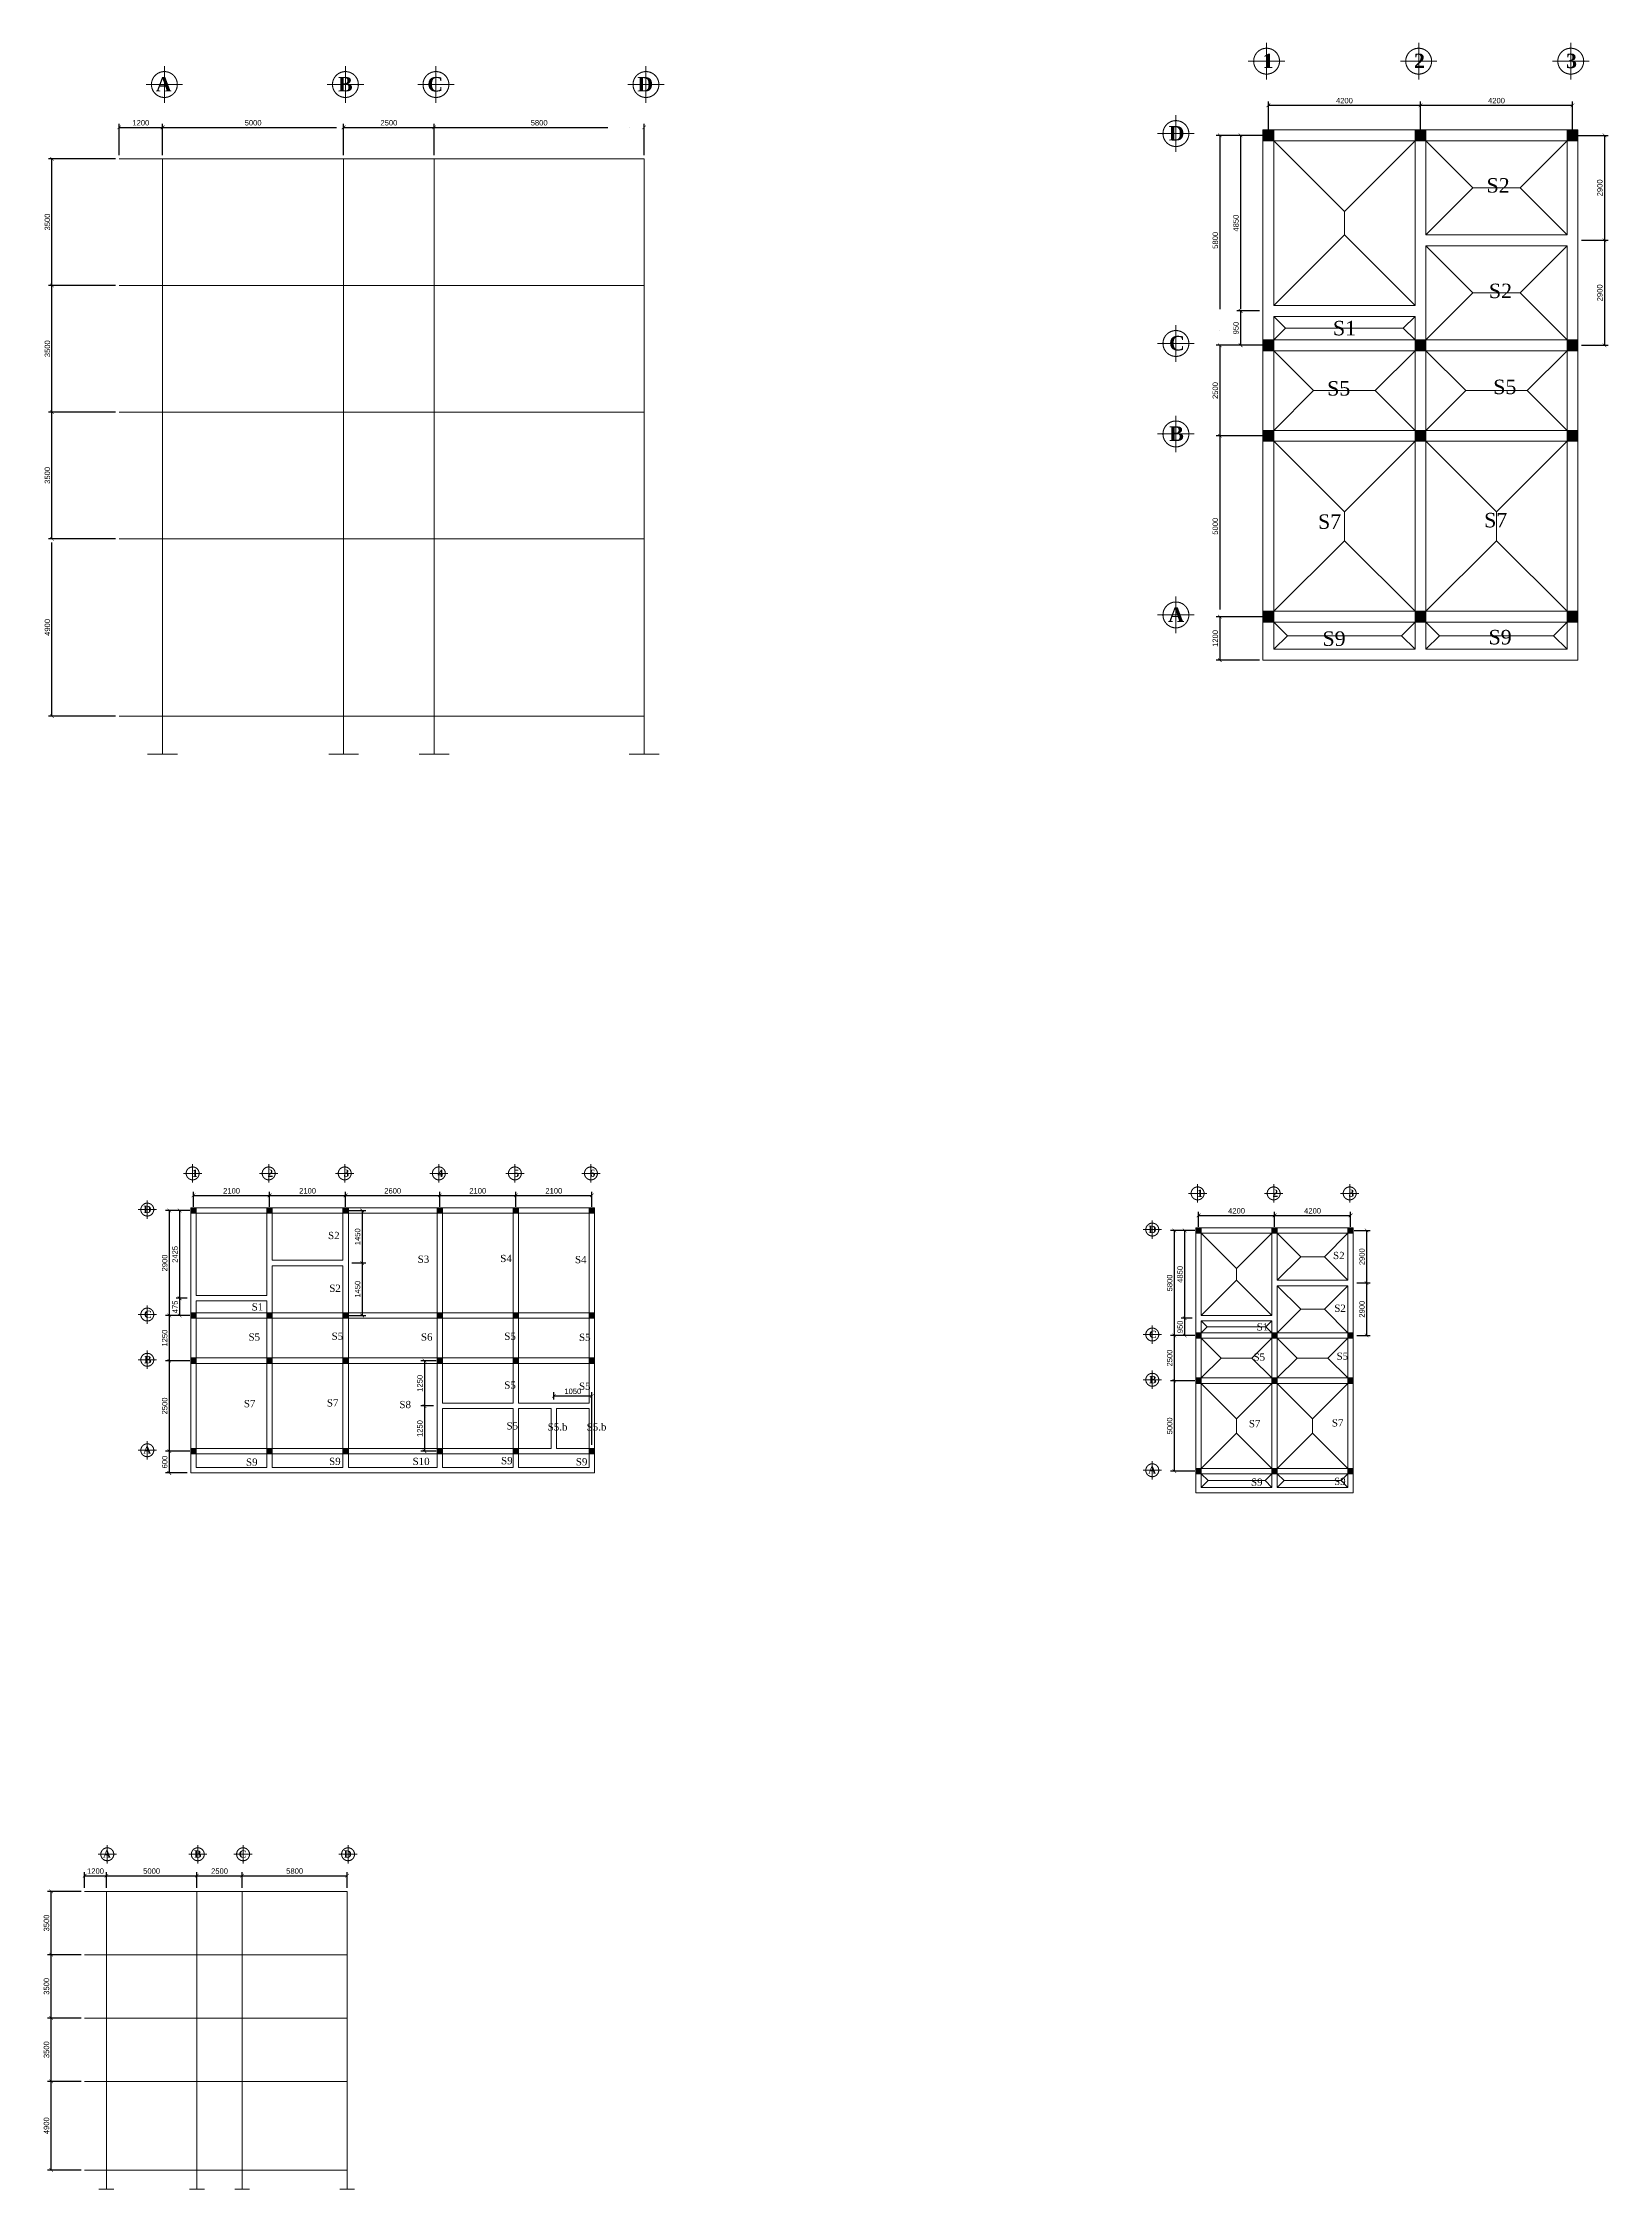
# Model space of a CAD drawing. Header units: inches. Extents: x 841 to 113868, y -38399 to 20899.
# Drawn here: x 70643 to 113868, y -38399 to 20899 of the extents above; entities that cross this region are included whole.
import ezdxf

# ---------------------------------------------------------------- set-up
doc = ezdxf.new("R2010")
doc.units = ezdxf.units.IN
doc.header["$MEASUREMENT"] = 0
doc.linetypes.add('ACAD_ISO04W100', pattern=[30, 24, -3, 0, -3])
for name, color, linetype, lineweight in [('COT', 2, 'Continuous', 13), ('KICH THUOC', 6, 'ACAD_ISO04W100', 5), ('NET DAM', 1, 'Continuous', 13), ('TEXT', 6, 'ACAD_ISO04W100', 5), ('TUONG', 1, 'Continuous', 13)]:
    doc.layers.add(name, color=color, linetype=linetype, lineweight=lineweight)
doc.layers.get('0').off()
doc.styles.get("Standard").update_dxf_attribs({"font": 'arial.ttf'})
doc.styles.add('TEXT', font='times.ttf')
doc.dimstyles.new('TL 1-200', dxfattribs={"dimscale": 100, "dimtxt": 1.5, "dimasz": 1, "dimexe": 1, "dimexo": 1, "dimgap": 0.5, "dimtad": 1, "dimtoh": 1, "dimdec": 0, "dimlfac": 2, "dimzin": 0, "dimdsep": 46, "dimtxsty": 'Standard', "dimblk": 'ARCHTICK', "dimblk1": 'ARCHTICK', "dimblk2": 'ARCHTICK', "dimcen": 6, "dimadec": 0, "dimazin": 0, "dimtfac": 1, "dimtdec": 0, "dimtofl": 0, "dimtmove": 2, "dimatfit": 3, "dimfxl": 1, "dimtolj": 1, "dimtzin": 0, "dimarcsym": 1})
doc.dimstyles.new('TL 100', dxfattribs={"dimscale": 100, "dimtxt": 1.5, "dimasz": 1, "dimexe": 1, "dimexo": 1, "dimgap": 0.5, "dimtad": 1, "dimtoh": 1, "dimdec": 0, "dimzin": 0, "dimdsep": 46, "dimtxsty": 'Standard', "dimblk": 'ARCHTICK', "dimblk1": 'ARCHTICK', "dimblk2": 'ARCHTICK', "dimcen": 6, "dimadec": 0, "dimazin": 0, "dimtfac": 1, "dimtdec": 0, "dimtofl": 0, "dimtmove": 2, "dimatfit": 3, "dimfxl": 1, "dimtolj": 1, "dimtzin": 0, "dimarcsym": 1})

msp = doc.modelspace()

# ---------------------------------------------------------------- texts
at = {"layer": 'KICH THUOC', "ltscale": 200, "char_height": 400, "style": 'TEXT'}
for s, insert, attachment_point in [('\\pi88.90096;{\\fTimes New Roman|b1|i0|c0|p18;1}', (104238.79, 20603.51), 1), ('\\pi68.38073;{\\fTimes New Roman|b1|i0|c0|p18;2}', (108438.79, 20603.51), 1), ('\\pi68.52524;{\\fTimes New Roman|b1|i0|c0|p18;3}', (112638.79, 20603.51), 1), ('\\pi66.65;{\\fTimes New Roman|b1|i0|c0|p18;A}', (74195.39, 19958.61), 3), ('\\pi66.65;{\\fTimes New Roman|b1|i0|c0|p18;B}', (79195.39, 19958.61), 3), ('\\pi66.65;{\\fTimes New Roman|b1|i0|c0|p18;C}', (81695.39, 19958.61), 3), ('\\pi66.65;{\\fTimes New Roman|b1|i0|c0|p18;D}', (87495.39, 19958.61), 3), ('\\pi-2.71754;{\\fTimes New Roman|b1|i0|c0|p18;D}', (101734.29, 18603.51), 1), ('\\pi8.84315;{\\fTimes New Roman|b1|i0|c0|p18;C}', (101734.29, 12803.51), 1), ('\\pi13.90096;{\\fTimes New Roman|b1|i0|c0|p18;B}', (101734.29, 10303.51), 1), ('\\pi-13.41118;{\\fTimes New Roman|b1|i0|c0|p18;A}', (101734.29, 5303.51), 1)]:
    msp.add_mtext_dynamic_manual_height_columns(s, width=389.3626, gutter_width=1, heights=[0], dxfattribs=dict(at, insert=insert, attachment_point=attachment_point))
at = {"layer": 'KICH THUOC', "ltscale": 200, "char_height": 200, "style": 'TEXT'}
for s, insert, attachment_point in [('\\pi88.90096;{\\fTimes New Roman|b1|i0|c0|p18;1}', (74677.91, -10231.26), 1), ('\\pi68.38073;{\\fTimes New Roman|b1|i0|c0|p18;2}', (76777.91, -10231.26), 1), ('\\pi68.52524;{\\fTimes New Roman|b1|i0|c0|p18;3}', (78877.91, -10231.26), 1), ('\\pi66.06859;{\\fTimes New Roman|b1|i0|c0|p18;4}', (81477.91, -10231.26), 1), ('\\pi67.80269;{\\fTimes New Roman|b1|i0|c0|p18;5}', (83577.91, -10231.26), 1), ('\\pi66.64662;{\\fTimes New Roman|b1|i0|c0|p18;6}', (85677.91, -10231.26), 1), ('\\pi-2.71754;{\\fTimes New Roman|b1|i0|c0|p18;D}', (73425.66, -11231.26), 1), ('\\pi88.90096;{\\fTimes New Roman|b1|i0|c0|p18;1}', (102433.62, -10783.76), 1), ('\\pi68.38073;{\\fTimes New Roman|b1|i0|c0|p18;2}', (104533.62, -10783.76), 1), ('\\pi68.52524;{\\fTimes New Roman|b1|i0|c0|p18;3}', (106633.62, -10783.76), 1), ('\\pi-2.71754;{\\fTimes New Roman|b1|i0|c0|p18;D}', (101181.37, -11783.76), 1), ('\\pi8.84315;{\\fTimes New Roman|b1|i0|c0|p18;C}', (73425.66, -14131.26), 1), ('\\pi8.84315;{\\fTimes New Roman|b1|i0|c0|p18;C}', (101181.37, -14683.76), 1), ('\\pi13.90096;{\\fTimes New Roman|b1|i0|c0|p18;B}', (73425.66, -15381.26), 1), ('\\pi13.90096;{\\fTimes New Roman|b1|i0|c0|p18;B}', (101181.37, -15933.76), 1), ('\\pi-13.41118;{\\fTimes New Roman|b1|i0|c0|p18;A}', (73425.66, -17881.26), 1), ('\\pi-13.41118;{\\fTimes New Roman|b1|i0|c0|p18;A}', (101181.37, -18433.76), 1), ('\\pi66.65;{\\fTimes New Roman|b1|i0|c0|p18;A}', (72519.19, -29044.07), 3), ('\\pi66.65;{\\fTimes New Roman|b1|i0|c0|p18;B}', (75019.19, -29044.07), 3), ('\\pi66.65;{\\fTimes New Roman|b1|i0|c0|p18;C}', (76269.19, -29044.07), 3), ('\\pi66.65;{\\fTimes New Roman|b1|i0|c0|p18;D}', (79169.19, -29044.07), 3)]:
    msp.add_mtext_dynamic_manual_height_columns(s, width=389.3626, gutter_width=1, heights=[0], dxfattribs=dict(at, insert=insert, attachment_point=attachment_point)).dxf.set("width", 194.6813)
at = {"layer": 'TEXT', "ltscale": 200, "char_height": 400, "attachment_point": 1, "style": 'TEXT'}
for s, insert in [('\\pi1406.12853;S2', (109106.56, 17164.18)), ('\\pi1406.12853;S2', (109171.72, 14248.01)), ('\\pi1429.92089;S1', (104840.92, 13219.6)), ('\\pi1413.33833;S5', (104697.19, 11554.9)), ('\\pi1413.33833;S5', (109284.51, 11596.01)), ('\\pi1406.99371;S7', (104451.52, 7872.99)), ('\\pi1406.99371;S7', (109038.84, 7914.1)), ('\\pi1406.56112;S9', (104574.35, 4639.83)), ('\\pi1406.56112;S9', (109161.67, 4680.94))]:
    msp.add_mtext_dynamic_manual_height_columns(s, width=3374.6219, gutter_width=1, heights=[0], dxfattribs=dict(at, insert=insert))
at = {"layer": 'TEXT', "ltscale": 200, "char_height": 200, "attachment_point": 1, "style": 'TEXT'}
for s, gutter_width, insert in [('\\pi1406.12853;S2', 1, (77111.8, -11950.93)), ('\\pi1418.3852;S3', 1, (79574.94, -12606.94)), ('\\pi1404.10978;S4', 1, (81868.6, -12586.39)), ('\\pi1404.10978;S4', 1, (83933.37, -12617.03)), ('\\pi1406.12853;S2', 1, (104867.5, -12503.43)), ('\\pi1406.12853;S2', 1, (77144.38, -13409.01)), ('\\pi1429.92089;S1', 1, (74978.98, -13923.22)), ('\\pi1406.12853;S2', 1, (104900.08, -13961.51)), ('\\pi1413.33833;S5', 1, (74907.11, -14755.57)), ('\\pi1413.33833;S5', 1, (77200.77, -14735.01)), ('\\pi1405.26335;S6', 1, (79677.3, -14755.57)), ('\\pi1413.33833;S5', 1, (81970.96, -14735.01)), ('\\pi1413.33833;S5', 1, (84035.74, -14765.66)), ('\\pi1429.92089;S1', 1, (102734.68, -14475.72)), ('\\pi1413.33833;S5', 1, (102662.82, -15308.07)), ('\\pi1413.33833;S5', 1, (104956.48, -15287.51)), ('\\pi1406.99371;S7', 1, (74784.28, -16596.52)), ('\\pi1406.99371;S7', 1, (77077.94, -16575.96)), ('\\pi1413.33833;S5', 1, (81970.96, -16085.57)), ('\\pi1413.33833;S5', 1, (84035.74, -16116.22)), ('\\pi1410.887;S8', 1, (79077.26, -16621.7)), ('\\pi1406.99371;S7', 1, (102539.98, -17149.02)), ('\\pi1406.99371;S7', 1, (104833.64, -17128.47)), ('\\pi1413.33833;S5', 1, (82032.38, -17211.04)), ('\\pi1182.62456;S5.b', 3374.62, (83401.84, -17241.69)), ('\\pi1182.62456;S5.b', 3374.62, (84476.36, -17241.69)), ('\\pi1406.56112;S9', 1, (74845.69, -18213.1)), ('\\pi1406.56112;S9', 1, (77139.35, -18192.55)), ('\\pi1256.74136;S10', 1, (79595.41, -18193.36)), ('\\pi1406.56112;S9', 1, (81889.07, -18172.8)), ('\\pi1406.56112;S9', 1, (83953.84, -18203.45)), ('\\pi1406.56112;S9', 1, (102601.4, -18765.61)), ('\\pi1406.56112;S9', 1, (104895.06, -18745.05))]:
    msp.add_mtext_dynamic_manual_height_columns(s, width=3374.6219, gutter_width=gutter_width, heights=[0], dxfattribs=dict(at, insert=insert)).dxf.set("width", 1687.3109)

# ---------------------------------------------------------------- blocks, each defined once
blk = doc.blocks.new('A$C16FA33CA')
at = {"layer": 'COT', "ltscale": 200}
h = blk.add_hatch(color=256, dxfattribs=at)
h.dxf.hatch_style = 1
h.paths.add_polyline_path([(0, 0), (300, 0), (300, 300), (0, 300)])
blk.add_lwpolyline([(0, 0), (300, 0), (300, 300), (0, 300)], close=True, dxfattribs=at)
blk = doc.blocks.new('_ArchTick')
at = {"color": 0, "linetype": 'ByBlock', "const_width": 0.15}
blk.add_lwpolyline([(-0.5, -0.5), (0.5, 0.5)], dxfattribs=at)
blk = doc.blocks.new('*D69')
at = {"layer": 'KICH THUOC', "color": 0, "lineweight": -2, "ltscale": 200}
for p, q in [((74802, -11261), (74802, -10844)), ((74802, -10944), (76902, -10944)), ((76902, -11261), (76902, -10844))]:
    blk.add_line(p, q, dxfattribs=at)
at = {"layer": 'KICH THUOC', "color": 0, "lineweight": -2, "ltscale": 200, "xscale": 100, "yscale": 100, "zscale": 100, "rotation": 180}
blk.add_blockref('_ArchTick', (74802, -10944), dxfattribs=at)
at = {"layer": 'KICH THUOC', "color": 0, "lineweight": -2, "ltscale": 200, "xscale": 100, "yscale": 100, "zscale": 100}
blk.add_blockref('_ArchTick', (76902, -10944), dxfattribs=at)
at = {"layer": 'KICH THUOC', "color": 0, "ltscale": 200, "insert": (75852, -10818), "char_height": 150, "attachment_point": 5}
blk.add_mtext('\\A1;2100', dxfattribs=at)
blk = doc.blocks.new('*D70')
at = {"layer": 'KICH THUOC', "color": 0, "lineweight": -2, "ltscale": 200}
for p, q in [((76902, -11261), (76902, -10844)), ((76902, -10944), (79002, -10944)), ((79002, -11261), (79002, -10844))]:
    blk.add_line(p, q, dxfattribs=at)
at = {"layer": 'KICH THUOC', "color": 0, "lineweight": -2, "ltscale": 200, "xscale": 100, "yscale": 100, "zscale": 100, "rotation": 180}
blk.add_blockref('_ArchTick', (76902, -10944), dxfattribs=at)
at = {"layer": 'KICH THUOC', "color": 0, "lineweight": -2, "ltscale": 200, "xscale": 100, "yscale": 100, "zscale": 100}
blk.add_blockref('_ArchTick', (79002, -10944), dxfattribs=at)
at = {"layer": 'KICH THUOC', "color": 0, "ltscale": 200, "insert": (77952, -10818), "char_height": 150, "attachment_point": 5}
blk.add_mtext('\\A1;2100', dxfattribs=at)
blk = doc.blocks.new('*D65')
at = {"layer": 'KICH THUOC', "color": 0, "lineweight": -2, "ltscale": 200}
for p, q in [((79002, -11261), (79002, -10844)), ((79002, -10944), (81602, -10944)), ((81602, -11261), (81602, -10844))]:
    blk.add_line(p, q, dxfattribs=at)
at = {"layer": 'KICH THUOC', "color": 0, "lineweight": -2, "ltscale": 200, "xscale": 100, "yscale": 100, "zscale": 100, "rotation": 180}
blk.add_blockref('_ArchTick', (79002, -10944), dxfattribs=at)
at = {"layer": 'KICH THUOC', "color": 0, "lineweight": -2, "ltscale": 200, "xscale": 100, "yscale": 100, "zscale": 100}
blk.add_blockref('_ArchTick', (81602, -10944), dxfattribs=at)
at = {"layer": 'KICH THUOC', "color": 0, "ltscale": 200, "insert": (80302, -10818), "char_height": 150, "attachment_point": 5}
blk.add_mtext('\\A1;2600', dxfattribs=at)
blk = doc.blocks.new('*D66')
at = {"layer": 'KICH THUOC', "color": 0, "lineweight": -2, "ltscale": 200}
for p, q in [((81602, -11261), (81602, -10844)), ((81602, -10944), (83702, -10944)), ((83702, -11261), (83702, -10844))]:
    blk.add_line(p, q, dxfattribs=at)
at = {"layer": 'KICH THUOC', "color": 0, "lineweight": -2, "ltscale": 200, "xscale": 100, "yscale": 100, "zscale": 100, "rotation": 180}
blk.add_blockref('_ArchTick', (81602, -10944), dxfattribs=at)
at = {"layer": 'KICH THUOC', "color": 0, "lineweight": -2, "ltscale": 200, "xscale": 100, "yscale": 100, "zscale": 100}
blk.add_blockref('_ArchTick', (83702, -10944), dxfattribs=at)
at = {"layer": 'KICH THUOC', "color": 0, "ltscale": 200, "insert": (82652, -10818), "char_height": 150, "attachment_point": 5}
blk.add_mtext('\\A1;2100', dxfattribs=at)
blk = doc.blocks.new('*D67')
at = {"layer": 'KICH THUOC', "color": 0, "lineweight": -2, "ltscale": 200}
for p, q in [((83702, -11261), (83702, -10844)), ((83702, -10944), (85802, -10944)), ((85802, -11261), (85802, -10844))]:
    blk.add_line(p, q, dxfattribs=at)
at = {"layer": 'KICH THUOC', "color": 0, "lineweight": -2, "ltscale": 200, "xscale": 100, "yscale": 100, "zscale": 100, "rotation": 180}
blk.add_blockref('_ArchTick', (83702, -10944), dxfattribs=at)
at = {"layer": 'KICH THUOC', "color": 0, "lineweight": -2, "ltscale": 200, "xscale": 100, "yscale": 100, "zscale": 100}
blk.add_blockref('_ArchTick', (85802, -10944), dxfattribs=at)
at = {"layer": 'KICH THUOC', "color": 0, "ltscale": 200, "insert": (84752, -10818), "char_height": 150, "attachment_point": 5}
blk.add_mtext('\\A1;2100', dxfattribs=at)
blk = doc.blocks.new('*D71')
at = {"layer": 'KICH THUOC', "color": 0, "lineweight": -2, "ltscale": 200}
for p, q in [((74702, -11361), (74032, -11361)), ((74132, -11361), (74132, -14261)), ((74702, -14261), (74032, -14261))]:
    blk.add_line(p, q, dxfattribs=at)
at = {"layer": 'KICH THUOC', "color": 0, "lineweight": -2, "ltscale": 200, "xscale": 100, "yscale": 100, "zscale": 100}
for p, rotation in [((74132, -11361), 90), ((74132, -14261), 270)]:
    blk.add_blockref('_ArchTick', p, dxfattribs=dict(at, rotation=rotation))
at = {"layer": 'KICH THUOC', "color": 0, "ltscale": 200, "insert": (74006, -12811), "char_height": 150, "attachment_point": 5, "rotation": 90}
blk.add_mtext('\\A1;2900', dxfattribs=at)
blk = doc.blocks.new('*D72')
at = {"layer": 'KICH THUOC', "color": 0, "lineweight": -2, "ltscale": 200}
for p, q in [((74702, -14261), (74032, -14261)), ((74132, -14261), (74132, -15511)), ((74702, -15511), (74032, -15511))]:
    blk.add_line(p, q, dxfattribs=at)
at = {"layer": 'KICH THUOC', "color": 0, "lineweight": -2, "ltscale": 200, "xscale": 100, "yscale": 100, "zscale": 100}
for p, rotation in [((74132, -14261), 90), ((74132, -15511), 270)]:
    blk.add_blockref('_ArchTick', p, dxfattribs=dict(at, rotation=rotation))
at = {"layer": 'KICH THUOC', "color": 0, "ltscale": 200, "insert": (74006, -14886), "char_height": 150, "attachment_point": 5, "rotation": 90}
blk.add_mtext('\\A1;1250', dxfattribs=at)
blk = doc.blocks.new('*D68')
at = {"layer": 'KICH THUOC', "color": 0, "lineweight": -2, "ltscale": 200}
for p, q in [((74702, -15511), (74032, -15511)), ((74132, -15511), (74132, -18011)), ((74702, -18011), (74032, -18011))]:
    blk.add_line(p, q, dxfattribs=at)
at = {"layer": 'KICH THUOC', "color": 0, "lineweight": -2, "ltscale": 200, "xscale": 100, "yscale": 100, "zscale": 100}
for p, rotation in [((74132, -15511), 90), ((74132, -18011), 270)]:
    blk.add_blockref('_ArchTick', p, dxfattribs=dict(at, rotation=rotation))
at = {"layer": 'KICH THUOC', "color": 0, "ltscale": 200, "insert": (74006, -16761), "char_height": 150, "attachment_point": 5, "rotation": 90}
blk.add_mtext('\\A1;2500', dxfattribs=at)
blk = doc.blocks.new('*D73')
at = {"layer": 'KICH THUOC', "color": 0, "lineweight": -2, "ltscale": 200}
for p, q in [((74702, -18011), (74032, -18011)), ((74132, -18011), (74132, -18611)), ((74627, -18611), (74032, -18611))]:
    blk.add_line(p, q, dxfattribs=at)
at = {"layer": 'KICH THUOC', "color": 0, "lineweight": -2, "ltscale": 200, "xscale": 100, "yscale": 100, "zscale": 100}
for p, rotation in [((74132, -18011), 90), ((74132, -18611), 270)]:
    blk.add_blockref('_ArchTick', p, dxfattribs=dict(at, rotation=rotation))
at = {"layer": 'KICH THUOC', "color": 0, "ltscale": 200, "insert": (74006, -18311), "char_height": 150, "attachment_point": 5, "rotation": 90}
blk.add_mtext('\\A1;600', dxfattribs=at)
blk = doc.blocks.new('*D74')
at = {"layer": 'KICH THUOC', "color": 0, "lineweight": -2, "ltscale": 200}
for p, q in [((74702, -11361), (74318, -11361)), ((74418, -11361), (74418, -13786)), ((74627, -13786), (74318, -13786))]:
    blk.add_line(p, q, dxfattribs=at)
at = {"layer": 'KICH THUOC', "color": 0, "lineweight": -2, "ltscale": 200, "xscale": 100, "yscale": 100, "zscale": 100}
for p, rotation in [((74418, -11361), 90), ((74418, -13786), 270)]:
    blk.add_blockref('_ArchTick', p, dxfattribs=dict(at, rotation=rotation))
at = {"layer": 'KICH THUOC', "color": 0, "ltscale": 200, "insert": (74291, -12573), "char_height": 150, "attachment_point": 5, "rotation": 90}
blk.add_mtext('\\A1;2425', dxfattribs=at)
blk = doc.blocks.new('*D75')
at = {"layer": 'KICH THUOC', "color": 0, "lineweight": -2, "ltscale": 200}
for p, q in [((74627, -13786), (74318, -13786)), ((74418, -13786), (74418, -14261)), ((74702, -14261), (74318, -14261))]:
    blk.add_line(p, q, dxfattribs=at)
at = {"layer": 'KICH THUOC', "color": 0, "lineweight": -2, "ltscale": 200, "xscale": 100, "yscale": 100, "zscale": 100}
for p, rotation in [((74418, -13786), 90), ((74418, -14261), 270)]:
    blk.add_blockref('_ArchTick', p, dxfattribs=dict(at, rotation=rotation))
at = {"layer": 'KICH THUOC', "color": 0, "ltscale": 200, "insert": (74292, -14023), "char_height": 150, "attachment_point": 5, "rotation": 90}
blk.add_mtext('\\A1;475', dxfattribs=at)
blk = doc.blocks.new('*D76')
at = {"layer": 'KICH THUOC', "color": 0, "lineweight": -2, "ltscale": 200}
for p, q in [((79102, -11361), (79559, -11361)), ((79459, -11361), (79459, -12811)), ((79177, -12811), (79559, -12811))]:
    blk.add_line(p, q, dxfattribs=at)
at = {"layer": 'KICH THUOC', "color": 0, "lineweight": -2, "ltscale": 200, "xscale": 100, "yscale": 100, "zscale": 100}
for p, rotation in [((79459, -11361), 90), ((79459, -12811), 270)]:
    blk.add_blockref('_ArchTick', p, dxfattribs=dict(at, rotation=rotation))
at = {"layer": 'KICH THUOC', "color": 0, "ltscale": 200, "insert": (79333, -12086), "char_height": 150, "attachment_point": 5, "rotation": 90}
blk.add_mtext('\\A1;1450', dxfattribs=at)
blk = doc.blocks.new('*D77')
at = {"layer": 'KICH THUOC', "color": 0, "lineweight": -2, "ltscale": 200}
for p, q in [((79177, -12811), (79559, -12811)), ((79459, -12811), (79459, -14261)), ((79102, -14261), (79559, -14261))]:
    blk.add_line(p, q, dxfattribs=at)
at = {"layer": 'KICH THUOC', "color": 0, "lineweight": -2, "ltscale": 200, "xscale": 100, "yscale": 100, "zscale": 100}
for p, rotation in [((79459, -12811), 90), ((79459, -14261), 270)]:
    blk.add_blockref('_ArchTick', p, dxfattribs=dict(at, rotation=rotation))
at = {"layer": 'KICH THUOC', "color": 0, "ltscale": 200, "insert": (79333, -13536), "char_height": 150, "attachment_point": 5, "rotation": 90}
blk.add_mtext('\\A1;1450', dxfattribs=at)
blk = doc.blocks.new('*D78')
at = {"layer": 'KICH THUOC', "color": 0, "lineweight": -2, "ltscale": 200}
for p, q in [((81502, -15511), (81081, -15511)), ((81181, -15511), (81181, -16761)), ((81427, -16761), (81081, -16761))]:
    blk.add_line(p, q, dxfattribs=at)
at = {"layer": 'KICH THUOC', "color": 0, "lineweight": -2, "ltscale": 200, "xscale": 100, "yscale": 100, "zscale": 100}
for p, rotation in [((81181, -15511), 90), ((81181, -16761), 270)]:
    blk.add_blockref('_ArchTick', p, dxfattribs=dict(at, rotation=rotation))
at = {"layer": 'KICH THUOC', "color": 0, "ltscale": 200, "insert": (81054, -16136), "char_height": 150, "attachment_point": 5, "rotation": 90}
blk.add_mtext('\\A1;1250', dxfattribs=at)
blk = doc.blocks.new('*D79')
at = {"layer": 'KICH THUOC', "color": 0, "lineweight": -2, "ltscale": 200}
for p, q in [((81427, -16761), (81081, -16761)), ((81181, -16761), (81181, -18011)), ((81502, -18011), (81081, -18011))]:
    blk.add_line(p, q, dxfattribs=at)
at = {"layer": 'KICH THUOC', "color": 0, "lineweight": -2, "ltscale": 200, "xscale": 100, "yscale": 100, "zscale": 100}
for p, rotation in [((81181, -16761), 90), ((81181, -18011), 270)]:
    blk.add_blockref('_ArchTick', p, dxfattribs=dict(at, rotation=rotation))
at = {"layer": 'KICH THUOC', "color": 0, "ltscale": 200, "insert": (81054, -17386), "char_height": 150, "attachment_point": 5, "rotation": 90}
blk.add_mtext('\\A1;1250', dxfattribs=at)
blk = doc.blocks.new('*D81')
at = {"layer": 'KICH THUOC', "color": 0, "lineweight": -2, "ltscale": 200}
for p, q in [((84752, -16586), (84752, -16384)), ((84752, -16484), (85802, -16484)), ((85802, -17836), (85802, -16384))]:
    blk.add_line(p, q, dxfattribs=at)
at = {"layer": 'KICH THUOC', "color": 0, "lineweight": -2, "ltscale": 200, "xscale": 100, "yscale": 100, "zscale": 100, "rotation": 180}
blk.add_blockref('_ArchTick', (84752, -16484), dxfattribs=at)
at = {"layer": 'KICH THUOC', "color": 0, "lineweight": -2, "ltscale": 200, "xscale": 100, "yscale": 100, "zscale": 100}
blk.add_blockref('_ArchTick', (85802, -16484), dxfattribs=at)
at = {"layer": 'KICH THUOC', "color": 0, "ltscale": 200, "insert": (85277, -16358), "char_height": 150, "attachment_point": 5}
blk.add_mtext('\\A1;1050', dxfattribs=at)
blk = doc.blocks.new('*D93')
at = {"layer": 'KICH THUOC', "color": 0, "lineweight": -2, "ltscale": 200}
for p, q in [((72647, 7200), (70793, 7200)), ((70893, 2300), (70893, 7200)), ((72647, 2300), (70793, 2300))]:
    blk.add_line(p, q, dxfattribs=at)
at = {"layer": 'KICH THUOC', "color": 0, "lineweight": -2, "ltscale": 200, "xscale": 100, "yscale": 100, "zscale": 100}
for p, rotation in [((70893, 7200), 90), ((70893, 2300), 270)]:
    blk.add_blockref('_ArchTick', p, dxfattribs=dict(at, rotation=rotation))
at = {"layer": 'KICH THUOC', "color": 0, "ltscale": 200, "insert": (70766, 4750), "char_height": 150, "attachment_point": 5, "rotation": 90}
blk.add_mtext('\\A1;4900', dxfattribs=at)
blk = doc.blocks.new('*D94')
at = {"layer": 'KICH THUOC', "color": 0, "lineweight": -2, "ltscale": 200}
for p, q in [((72647, 10700), (70793, 10700)), ((70893, 7200), (70893, 10700)), ((72647, 7200), (70793, 7200))]:
    blk.add_line(p, q, dxfattribs=at)
at = {"layer": 'KICH THUOC', "color": 0, "lineweight": -2, "ltscale": 200, "xscale": 100, "yscale": 100, "zscale": 100}
for p, rotation in [((70893, 10700), 90), ((70893, 7200), 270)]:
    blk.add_blockref('_ArchTick', p, dxfattribs=dict(at, rotation=rotation))
at = {"layer": 'KICH THUOC', "color": 0, "ltscale": 200, "insert": (70766, 8950), "char_height": 150, "attachment_point": 5, "rotation": 90}
blk.add_mtext('\\A1;3500', dxfattribs=at)
blk = doc.blocks.new('*D95')
at = {"layer": 'KICH THUOC', "color": 0, "lineweight": -2, "ltscale": 200}
for p, q in [((72647, 14200), (70793, 14200)), ((70893, 10700), (70893, 14200)), ((72647, 10700), (70793, 10700))]:
    blk.add_line(p, q, dxfattribs=at)
at = {"layer": 'KICH THUOC', "color": 0, "lineweight": -2, "ltscale": 200, "xscale": 100, "yscale": 100, "zscale": 100}
for p, rotation in [((70893, 14200), 90), ((70893, 10700), 270)]:
    blk.add_blockref('_ArchTick', p, dxfattribs=dict(at, rotation=rotation))
at = {"layer": 'KICH THUOC', "color": 0, "ltscale": 200, "insert": (70766, 12450), "char_height": 150, "attachment_point": 5, "rotation": 90}
blk.add_mtext('\\A1;3500', dxfattribs=at)
blk = doc.blocks.new('*D96')
at = {"layer": 'KICH THUOC', "color": 0, "lineweight": -2, "ltscale": 200}
for p, q in [((72647, 17700), (70793, 17700)), ((70893, 14200), (70893, 17700)), ((72647, 14200), (70793, 14200))]:
    blk.add_line(p, q, dxfattribs=at)
at = {"layer": 'KICH THUOC', "color": 0, "lineweight": -2, "ltscale": 200, "xscale": 100, "yscale": 100, "zscale": 100}
for p, rotation in [((70893, 17700), 90), ((70893, 14200), 270)]:
    blk.add_blockref('_ArchTick', p, dxfattribs=dict(at, rotation=rotation))
at = {"layer": 'KICH THUOC', "color": 0, "ltscale": 200, "insert": (70766, 15950), "char_height": 150, "attachment_point": 5, "rotation": 90}
blk.add_mtext('\\A1;3500', dxfattribs=at)
blk = doc.blocks.new('*D97')
at = {"layer": 'KICH THUOC', "color": 0, "lineweight": -2, "ltscale": 200}
for p, q in [((72747, 17800), (72747, 18666)), ((72747, 18566), (73947, 18566)), ((73947, 17800), (73947, 18666))]:
    blk.add_line(p, q, dxfattribs=at)
at = {"layer": 'KICH THUOC', "color": 0, "lineweight": -2, "ltscale": 200, "xscale": 100, "yscale": 100, "zscale": 100, "rotation": 180}
blk.add_blockref('_ArchTick', (72747, 18566), dxfattribs=at)
at = {"layer": 'KICH THUOC', "color": 0, "lineweight": -2, "ltscale": 200, "xscale": 100, "yscale": 100, "zscale": 100}
blk.add_blockref('_ArchTick', (73947, 18566), dxfattribs=at)
at = {"layer": 'KICH THUOC', "color": 0, "ltscale": 200, "insert": (73347, 18693), "char_height": 150, "attachment_point": 5}
blk.add_mtext('\\A1;1200', dxfattribs=at)
blk = doc.blocks.new('*D98')
at = {"layer": 'KICH THUOC', "color": 0, "lineweight": -2, "ltscale": 200}
for p, q in [((73947, 17800), (73947, 18666)), ((73947, 18566), (78947, 18566)), ((78947, 17800), (78947, 18666))]:
    blk.add_line(p, q, dxfattribs=at)
at = {"layer": 'KICH THUOC', "color": 0, "lineweight": -2, "ltscale": 200, "xscale": 100, "yscale": 100, "zscale": 100, "rotation": 180}
blk.add_blockref('_ArchTick', (73947, 18566), dxfattribs=at)
at = {"layer": 'KICH THUOC', "color": 0, "lineweight": -2, "ltscale": 200, "xscale": 100, "yscale": 100, "zscale": 100}
blk.add_blockref('_ArchTick', (78947, 18566), dxfattribs=at)
at = {"layer": 'KICH THUOC', "color": 0, "ltscale": 200, "insert": (76447, 18693), "char_height": 150, "attachment_point": 5}
blk.add_mtext('\\A1;5000', dxfattribs=at)
blk = doc.blocks.new('*D99')
at = {"layer": 'KICH THUOC', "color": 0, "lineweight": -2, "ltscale": 200}
for p, q in [((78947, 17800), (78947, 18666)), ((78947, 18566), (81447, 18566)), ((81447, 17800), (81447, 18666))]:
    blk.add_line(p, q, dxfattribs=at)
at = {"layer": 'KICH THUOC', "color": 0, "lineweight": -2, "ltscale": 200, "xscale": 100, "yscale": 100, "zscale": 100, "rotation": 180}
blk.add_blockref('_ArchTick', (78947, 18566), dxfattribs=at)
at = {"layer": 'KICH THUOC', "color": 0, "lineweight": -2, "ltscale": 200, "xscale": 100, "yscale": 100, "zscale": 100}
blk.add_blockref('_ArchTick', (81447, 18566), dxfattribs=at)
at = {"layer": 'KICH THUOC', "color": 0, "ltscale": 200, "insert": (80197, 18693), "char_height": 150, "attachment_point": 5}
blk.add_mtext('\\A1;2500', dxfattribs=at)
blk = doc.blocks.new('*D102')
at = {"layer": 'KICH THUOC', "color": 0, "lineweight": -2, "ltscale": 200}
for p, q in [((71695, -35423), (70768, -35423)), ((70868, -37873), (70868, -35423)), ((71695, -37873), (70768, -37873))]:
    blk.add_line(p, q, dxfattribs=at)
at = {"layer": 'KICH THUOC', "color": 0, "lineweight": -2, "ltscale": 200, "xscale": 100, "yscale": 100, "zscale": 100}
for p, rotation in [((70868, -35423), 90), ((70868, -37873), 270)]:
    blk.add_blockref('_ArchTick', p, dxfattribs=dict(at, rotation=rotation))
at = {"layer": 'KICH THUOC', "color": 0, "ltscale": 200, "insert": (70741, -36648), "char_height": 150, "attachment_point": 5, "rotation": 90}
blk.add_mtext('\\A1;4900', dxfattribs=at)
blk = doc.blocks.new('*D103')
at = {"layer": 'KICH THUOC', "color": 0, "lineweight": -2, "ltscale": 200}
for p, q in [((71695, -33673), (70768, -33673)), ((70868, -35423), (70868, -33673)), ((71695, -35423), (70768, -35423))]:
    blk.add_line(p, q, dxfattribs=at)
at = {"layer": 'KICH THUOC', "color": 0, "lineweight": -2, "ltscale": 200, "xscale": 100, "yscale": 100, "zscale": 100}
for p, rotation in [((70868, -33673), 90), ((70868, -35423), 270)]:
    blk.add_blockref('_ArchTick', p, dxfattribs=dict(at, rotation=rotation))
at = {"layer": 'KICH THUOC', "color": 0, "ltscale": 200, "insert": (70741, -34548), "char_height": 150, "attachment_point": 5, "rotation": 90}
blk.add_mtext('\\A1;3500', dxfattribs=at)
blk = doc.blocks.new('*D104')
at = {"layer": 'KICH THUOC', "color": 0, "lineweight": -2, "ltscale": 200}
for p, q in [((71695, -31923), (70768, -31923)), ((70868, -33673), (70868, -31923)), ((71695, -33673), (70768, -33673))]:
    blk.add_line(p, q, dxfattribs=at)
at = {"layer": 'KICH THUOC', "color": 0, "lineweight": -2, "ltscale": 200, "xscale": 100, "yscale": 100, "zscale": 100}
for p, rotation in [((70868, -31923), 90), ((70868, -33673), 270)]:
    blk.add_blockref('_ArchTick', p, dxfattribs=dict(at, rotation=rotation))
at = {"layer": 'KICH THUOC', "color": 0, "ltscale": 200, "insert": (70741, -32798), "char_height": 150, "attachment_point": 5, "rotation": 90}
blk.add_mtext('\\A1;3500', dxfattribs=at)
blk = doc.blocks.new('*D105')
at = {"layer": 'KICH THUOC', "color": 0, "lineweight": -2, "ltscale": 200}
for p, q in [((71695, -30173), (70768, -30173)), ((70868, -31923), (70868, -30173)), ((71695, -31923), (70768, -31923))]:
    blk.add_line(p, q, dxfattribs=at)
at = {"layer": 'KICH THUOC', "color": 0, "lineweight": -2, "ltscale": 200, "xscale": 100, "yscale": 100, "zscale": 100}
for p, rotation in [((70868, -30173), 90), ((70868, -31923), 270)]:
    blk.add_blockref('_ArchTick', p, dxfattribs=dict(at, rotation=rotation))
at = {"layer": 'KICH THUOC', "color": 0, "ltscale": 200, "insert": (70741, -31048), "char_height": 150, "attachment_point": 5, "rotation": 90}
blk.add_mtext('\\A1;3500', dxfattribs=at)
blk = doc.blocks.new('*D106')
at = {"layer": 'KICH THUOC', "color": 0, "lineweight": -2, "ltscale": 200}
for p, q in [((71795, -30073), (71795, -29640)), ((72395, -30073), (72395, -29640)), ((71795, -29740), (72395, -29740))]:
    blk.add_line(p, q, dxfattribs=at)
at = {"layer": 'KICH THUOC', "color": 0, "lineweight": -2, "ltscale": 200, "xscale": 100, "yscale": 100, "zscale": 100, "rotation": 180}
blk.add_blockref('_ArchTick', (71795, -29740), dxfattribs=at)
at = {"layer": 'KICH THUOC', "color": 0, "lineweight": -2, "ltscale": 200, "xscale": 100, "yscale": 100, "zscale": 100}
blk.add_blockref('_ArchTick', (72395, -29740), dxfattribs=at)
at = {"layer": 'KICH THUOC', "color": 0, "ltscale": 200, "insert": (72095, -29614), "char_height": 150, "attachment_point": 5}
blk.add_mtext('\\A1;1200', dxfattribs=at)
blk = doc.blocks.new('*D107')
at = {"layer": 'KICH THUOC', "color": 0, "lineweight": -2, "ltscale": 200}
for p, q in [((72395, -30073), (72395, -29640)), ((74895, -30073), (74895, -29640)), ((72395, -29740), (74895, -29740))]:
    blk.add_line(p, q, dxfattribs=at)
at = {"layer": 'KICH THUOC', "color": 0, "lineweight": -2, "ltscale": 200, "xscale": 100, "yscale": 100, "zscale": 100, "rotation": 180}
blk.add_blockref('_ArchTick', (72395, -29740), dxfattribs=at)
at = {"layer": 'KICH THUOC', "color": 0, "lineweight": -2, "ltscale": 200, "xscale": 100, "yscale": 100, "zscale": 100}
blk.add_blockref('_ArchTick', (74895, -29740), dxfattribs=at)
at = {"layer": 'KICH THUOC', "color": 0, "ltscale": 200, "insert": (73645, -29614), "char_height": 150, "attachment_point": 5}
blk.add_mtext('\\A1;5000', dxfattribs=at)
blk = doc.blocks.new('*D108')
at = {"layer": 'KICH THUOC', "color": 0, "lineweight": -2, "ltscale": 200}
for p, q in [((74895, -30073), (74895, -29640)), ((76145, -30073), (76145, -29640)), ((74895, -29740), (76145, -29740))]:
    blk.add_line(p, q, dxfattribs=at)
at = {"layer": 'KICH THUOC', "color": 0, "lineweight": -2, "ltscale": 200, "xscale": 100, "yscale": 100, "zscale": 100, "rotation": 180}
blk.add_blockref('_ArchTick', (74895, -29740), dxfattribs=at)
at = {"layer": 'KICH THUOC', "color": 0, "lineweight": -2, "ltscale": 200, "xscale": 100, "yscale": 100, "zscale": 100}
blk.add_blockref('_ArchTick', (76145, -29740), dxfattribs=at)
at = {"layer": 'KICH THUOC', "color": 0, "ltscale": 200, "insert": (75520, -29614), "char_height": 150, "attachment_point": 5}
blk.add_mtext('\\A1;2500', dxfattribs=at)
blk = doc.blocks.new('*D110')
at = {"layer": 'KICH THUOC', "color": 0, "lineweight": -2, "ltscale": 200}
for p, q in [((76145, -30073), (76145, -29640)), ((79045, -30073), (79045, -29640)), ((76145, -29740), (79045, -29740))]:
    blk.add_line(p, q, dxfattribs=at)
at = {"layer": 'KICH THUOC', "color": 0, "lineweight": -2, "ltscale": 200, "xscale": 100, "yscale": 100, "zscale": 100, "rotation": 180}
blk.add_blockref('_ArchTick', (76145, -29740), dxfattribs=at)
at = {"layer": 'KICH THUOC', "color": 0, "lineweight": -2, "ltscale": 200, "xscale": 100, "yscale": 100, "zscale": 100}
blk.add_blockref('_ArchTick', (79045, -29740), dxfattribs=at)
at = {"layer": 'KICH THUOC', "color": 0, "ltscale": 200, "insert": (77595, -29614), "char_height": 150, "attachment_point": 5}
blk.add_mtext('\\A1;5800', dxfattribs=at)
blk = doc.blocks.new('*D112')
at = {"layer": 'KICH THUOC', "color": 0, "lineweight": -2, "ltscale": 200}
for p, q in [((81447, 17800), (81447, 18666)), ((81447, 18566), (87247, 18566)), ((87247, 17800), (87247, 18666))]:
    blk.add_line(p, q, dxfattribs=at)
at = {"layer": 'KICH THUOC', "color": 0, "lineweight": -2, "ltscale": 200, "xscale": 100, "yscale": 100, "zscale": 100, "rotation": 180}
blk.add_blockref('_ArchTick', (81447, 18566), dxfattribs=at)
at = {"layer": 'KICH THUOC', "color": 0, "lineweight": -2, "ltscale": 200, "xscale": 100, "yscale": 100, "zscale": 100}
blk.add_blockref('_ArchTick', (87247, 18566), dxfattribs=at)
at = {"layer": 'KICH THUOC', "color": 0, "ltscale": 200, "insert": (84347, 18693), "char_height": 150, "attachment_point": 5}
blk.add_mtext('\\A1;5800', dxfattribs=at)
blk = doc.blocks.new('*D118')
at = {"layer": 'KICH THUOC', "color": 0, "lineweight": -2, "ltscale": 200}
for p, q in [((104487, 18445), (104487, 19277)), ((104487, 19177), (108687, 19177)), ((108687, 18445), (108687, 19277))]:
    blk.add_line(p, q, dxfattribs=at)
at = {"layer": 'KICH THUOC', "color": 0, "lineweight": -2, "ltscale": 200, "xscale": 100, "yscale": 100, "zscale": 100, "rotation": 180}
blk.add_blockref('_ArchTick', (104487, 19177), dxfattribs=at)
at = {"layer": 'KICH THUOC', "color": 0, "lineweight": -2, "ltscale": 200, "xscale": 100, "yscale": 100, "zscale": 100}
blk.add_blockref('_ArchTick', (108687, 19177), dxfattribs=at)
at = {"layer": 'KICH THUOC', "color": 0, "ltscale": 200, "insert": (106587, 19304), "char_height": 150, "attachment_point": 5}
blk.add_mtext('\\A1;4200', dxfattribs=at)
blk = doc.blocks.new('*D119')
at = {"layer": 'KICH THUOC', "color": 0, "lineweight": -2, "ltscale": 200}
for p, q in [((108687, 18445), (108687, 19277)), ((108687, 19177), (112887, 19177)), ((112887, 18445), (112887, 19277))]:
    blk.add_line(p, q, dxfattribs=at)
at = {"layer": 'KICH THUOC', "color": 0, "lineweight": -2, "ltscale": 200, "xscale": 100, "yscale": 100, "zscale": 100, "rotation": 180}
blk.add_blockref('_ArchTick', (108687, 19177), dxfattribs=at)
at = {"layer": 'KICH THUOC', "color": 0, "lineweight": -2, "ltscale": 200, "xscale": 100, "yscale": 100, "zscale": 100}
blk.add_blockref('_ArchTick', (112887, 19177), dxfattribs=at)
at = {"layer": 'KICH THUOC', "color": 0, "ltscale": 200, "insert": (110787, 19304), "char_height": 150, "attachment_point": 5}
blk.add_mtext('\\A1;4200', dxfattribs=at)
blk = doc.blocks.new('*D120')
at = {"layer": 'KICH THUOC', "color": 0, "lineweight": -2, "ltscale": 200}
for p, q in [((104387, 18345), (103047, 18345)), ((103147, 18345), (103147, 12545)), ((104387, 12545), (103047, 12545))]:
    blk.add_line(p, q, dxfattribs=at)
at = {"layer": 'KICH THUOC', "color": 0, "lineweight": -2, "ltscale": 200, "xscale": 100, "yscale": 100, "zscale": 100}
for p, rotation in [((103147, 18345), 90), ((103147, 12545), 270)]:
    blk.add_blockref('_ArchTick', p, dxfattribs=dict(at, rotation=rotation))
at = {"layer": 'KICH THUOC', "color": 0, "ltscale": 200, "insert": (103021, 15445), "char_height": 150, "attachment_point": 5, "rotation": 90}
blk.add_mtext('\\A1;5800', dxfattribs=at)
blk = doc.blocks.new('*D121')
at = {"layer": 'KICH THUOC', "color": 0, "lineweight": -2, "ltscale": 200}
for p, q in [((104387, 12545), (103047, 12545)), ((103147, 12545), (103147, 10045)), ((104387, 10045), (103047, 10045))]:
    blk.add_line(p, q, dxfattribs=at)
at = {"layer": 'KICH THUOC', "color": 0, "lineweight": -2, "ltscale": 200, "xscale": 100, "yscale": 100, "zscale": 100}
for p, rotation in [((103147, 12545), 90), ((103147, 10045), 270)]:
    blk.add_blockref('_ArchTick', p, dxfattribs=dict(at, rotation=rotation))
at = {"layer": 'KICH THUOC', "color": 0, "ltscale": 200, "insert": (103021, 11295), "char_height": 150, "attachment_point": 5, "rotation": 90}
blk.add_mtext('\\A1;2500', dxfattribs=at)
blk = doc.blocks.new('*D117')
at = {"layer": 'KICH THUOC', "color": 0, "lineweight": -2, "ltscale": 200}
for p, q in [((104387, 10045), (103047, 10045)), ((103147, 10045), (103147, 5045)), ((104387, 5045), (103047, 5045))]:
    blk.add_line(p, q, dxfattribs=at)
at = {"layer": 'KICH THUOC', "color": 0, "lineweight": -2, "ltscale": 200, "xscale": 100, "yscale": 100, "zscale": 100}
for p, rotation in [((103147, 10045), 90), ((103147, 5045), 270)]:
    blk.add_blockref('_ArchTick', p, dxfattribs=dict(at, rotation=rotation))
at = {"layer": 'KICH THUOC', "color": 0, "ltscale": 200, "insert": (103021, 7545), "char_height": 150, "attachment_point": 5, "rotation": 90}
blk.add_mtext('\\A1;5000', dxfattribs=at)
blk = doc.blocks.new('*D122')
at = {"layer": 'KICH THUOC', "color": 0, "lineweight": -2, "ltscale": 200}
for p, q in [((104387, 5045), (103047, 5045)), ((103147, 5045), (103147, 3845)), ((104237, 3845), (103047, 3845))]:
    blk.add_line(p, q, dxfattribs=at)
at = {"layer": 'KICH THUOC', "color": 0, "lineweight": -2, "ltscale": 200, "xscale": 100, "yscale": 100, "zscale": 100}
for p, rotation in [((103147, 5045), 90), ((103147, 3845), 270)]:
    blk.add_blockref('_ArchTick', p, dxfattribs=dict(at, rotation=rotation))
at = {"layer": 'KICH THUOC', "color": 0, "ltscale": 200, "insert": (103021, 4445), "char_height": 150, "attachment_point": 5, "rotation": 90}
blk.add_mtext('\\A1;1200', dxfattribs=at)
blk = doc.blocks.new('*D123')
at = {"layer": 'KICH THUOC', "color": 0, "lineweight": -2, "ltscale": 200}
for p, q in [((104387, 18345), (103619, 18345)), ((103719, 18345), (103719, 13494)), ((104237, 13494), (103619, 13494))]:
    blk.add_line(p, q, dxfattribs=at)
at = {"layer": 'KICH THUOC', "color": 0, "lineweight": -2, "ltscale": 200, "xscale": 100, "yscale": 100, "zscale": 100}
for p, rotation in [((103719, 18345), 90), ((103719, 13494), 270)]:
    blk.add_blockref('_ArchTick', p, dxfattribs=dict(at, rotation=rotation))
at = {"layer": 'KICH THUOC', "color": 0, "ltscale": 200, "insert": (103592, 15920), "char_height": 150, "attachment_point": 5, "rotation": 90}
blk.add_mtext('\\A1;4850', dxfattribs=at)
blk = doc.blocks.new('*D124')
at = {"layer": 'KICH THUOC', "color": 0, "lineweight": -2, "ltscale": 200}
for p, q in [((104237, 13494), (103619, 13494)), ((103719, 13494), (103719, 12545)), ((104387, 12545), (103619, 12545))]:
    blk.add_line(p, q, dxfattribs=at)
at = {"layer": 'KICH THUOC', "color": 0, "lineweight": -2, "ltscale": 200, "xscale": 100, "yscale": 100, "zscale": 100}
for p, rotation in [((103719, 13494), 90), ((103719, 12545), 270)]:
    blk.add_blockref('_ArchTick', p, dxfattribs=dict(at, rotation=rotation))
at = {"layer": 'KICH THUOC', "color": 0, "ltscale": 200, "insert": (103592, 13020), "char_height": 150, "attachment_point": 5, "rotation": 90}
blk.add_mtext('\\A1;950', dxfattribs=at)
blk = doc.blocks.new('*D127')
at = {"layer": 'KICH THUOC', "color": 0, "lineweight": -2, "ltscale": 200}
for p, q in [((112987, 18345), (113868, 18345)), ((113768, 18345), (113768, 15445)), ((113137, 15445), (113868, 15445))]:
    blk.add_line(p, q, dxfattribs=at)
at = {"layer": 'KICH THUOC', "color": 0, "lineweight": -2, "ltscale": 200, "xscale": 100, "yscale": 100, "zscale": 100}
for p, rotation in [((113768, 18345), 90), ((113768, 15445), 270)]:
    blk.add_blockref('_ArchTick', p, dxfattribs=dict(at, rotation=rotation))
at = {"layer": 'KICH THUOC', "color": 0, "ltscale": 200, "insert": (113641, 16895), "char_height": 150, "attachment_point": 5, "rotation": 90}
blk.add_mtext('\\A1;2900', dxfattribs=at)
blk = doc.blocks.new('*D128')
at = {"layer": 'KICH THUOC', "color": 0, "lineweight": -2, "ltscale": 200}
for p, q in [((113137, 15445), (113868, 15445)), ((113768, 15445), (113768, 12545)), ((113137, 12545), (113868, 12545))]:
    blk.add_line(p, q, dxfattribs=at)
at = {"layer": 'KICH THUOC', "color": 0, "lineweight": -2, "ltscale": 200, "xscale": 100, "yscale": 100, "zscale": 100}
for p, rotation in [((113768, 15445), 90), ((113768, 12545), 270)]:
    blk.add_blockref('_ArchTick', p, dxfattribs=dict(at, rotation=rotation))
at = {"layer": 'KICH THUOC', "color": 0, "ltscale": 200, "insert": (113641, 13995), "char_height": 150, "attachment_point": 5, "rotation": 90}
blk.add_mtext('\\A1;2900', dxfattribs=at)
blk = doc.blocks.new('*D132')
at = {"layer": 'KICH THUOC', "color": 0, "lineweight": -2, "ltscale": 200}
for p, q in [((102558, -11813), (102558, -11397)), ((102558, -11497), (104658, -11497)), ((104658, -11813), (104658, -11397))]:
    blk.add_line(p, q, dxfattribs=at)
at = {"layer": 'KICH THUOC', "color": 0, "lineweight": -2, "ltscale": 200, "xscale": 100, "yscale": 100, "zscale": 100, "rotation": 180}
blk.add_blockref('_ArchTick', (102558, -11497), dxfattribs=at)
at = {"layer": 'KICH THUOC', "color": 0, "lineweight": -2, "ltscale": 200, "xscale": 100, "yscale": 100, "zscale": 100}
blk.add_blockref('_ArchTick', (104658, -11497), dxfattribs=at)
at = {"layer": 'KICH THUOC', "color": 0, "ltscale": 200, "insert": (103608, -11370), "char_height": 150, "attachment_point": 5}
blk.add_mtext('\\A1;4200', dxfattribs=at)
blk = doc.blocks.new('*D133')
at = {"layer": 'KICH THUOC', "color": 0, "lineweight": -2, "ltscale": 200}
for p, q in [((104658, -11813), (104658, -11397)), ((104658, -11497), (106758, -11497)), ((106758, -11813), (106758, -11397))]:
    blk.add_line(p, q, dxfattribs=at)
at = {"layer": 'KICH THUOC', "color": 0, "lineweight": -2, "ltscale": 200, "xscale": 100, "yscale": 100, "zscale": 100, "rotation": 180}
blk.add_blockref('_ArchTick', (104658, -11497), dxfattribs=at)
at = {"layer": 'KICH THUOC', "color": 0, "lineweight": -2, "ltscale": 200, "xscale": 100, "yscale": 100, "zscale": 100}
blk.add_blockref('_ArchTick', (106758, -11497), dxfattribs=at)
at = {"layer": 'KICH THUOC', "color": 0, "ltscale": 200, "insert": (105708, -11370), "char_height": 150, "attachment_point": 5}
blk.add_mtext('\\A1;4200', dxfattribs=at)
blk = doc.blocks.new('*D134')
at = {"layer": 'KICH THUOC', "color": 0, "lineweight": -2, "ltscale": 200}
for p, q in [((102458, -11913), (101788, -11913)), ((101888, -11913), (101888, -14813)), ((102458, -14813), (101788, -14813))]:
    blk.add_line(p, q, dxfattribs=at)
at = {"layer": 'KICH THUOC', "color": 0, "lineweight": -2, "ltscale": 200, "xscale": 100, "yscale": 100, "zscale": 100}
for p, rotation in [((101888, -11913), 90), ((101888, -14813), 270)]:
    blk.add_blockref('_ArchTick', p, dxfattribs=dict(at, rotation=rotation))
at = {"layer": 'KICH THUOC', "color": 0, "ltscale": 200, "insert": (101761, -13363), "char_height": 150, "attachment_point": 5, "rotation": 90}
blk.add_mtext('\\A1;5800', dxfattribs=at)
blk = doc.blocks.new('*D135')
at = {"layer": 'KICH THUOC', "color": 0, "lineweight": -2, "ltscale": 200}
for p, q in [((102458, -14813), (101788, -14813)), ((101888, -14813), (101888, -16063)), ((102458, -16063), (101788, -16063))]:
    blk.add_line(p, q, dxfattribs=at)
at = {"layer": 'KICH THUOC', "color": 0, "lineweight": -2, "ltscale": 200, "xscale": 100, "yscale": 100, "zscale": 100}
for p, rotation in [((101888, -14813), 90), ((101888, -16063), 270)]:
    blk.add_blockref('_ArchTick', p, dxfattribs=dict(at, rotation=rotation))
at = {"layer": 'KICH THUOC', "color": 0, "ltscale": 200, "insert": (101761, -15438), "char_height": 150, "attachment_point": 5, "rotation": 90}
blk.add_mtext('\\A1;2500', dxfattribs=at)
blk = doc.blocks.new('*D129')
at = {"layer": 'KICH THUOC', "color": 0, "lineweight": -2, "ltscale": 200}
for p, q in [((102458, -16063), (101788, -16063)), ((101888, -16063), (101888, -18563)), ((102458, -18563), (101788, -18563))]:
    blk.add_line(p, q, dxfattribs=at)
at = {"layer": 'KICH THUOC', "color": 0, "lineweight": -2, "ltscale": 200, "xscale": 100, "yscale": 100, "zscale": 100}
for p, rotation in [((101888, -16063), 90), ((101888, -18563), 270)]:
    blk.add_blockref('_ArchTick', p, dxfattribs=dict(at, rotation=rotation))
at = {"layer": 'KICH THUOC', "color": 0, "ltscale": 200, "insert": (101761, -17313), "char_height": 150, "attachment_point": 5, "rotation": 90}
blk.add_mtext('\\A1;5000', dxfattribs=at)
blk = doc.blocks.new('*D137')
at = {"layer": 'KICH THUOC', "color": 0, "lineweight": -2, "ltscale": 200}
for p, q in [((102458, -11913), (102074, -11913)), ((102174, -11913), (102174, -14338)), ((102383, -14338), (102074, -14338))]:
    blk.add_line(p, q, dxfattribs=at)
at = {"layer": 'KICH THUOC', "color": 0, "lineweight": -2, "ltscale": 200, "xscale": 100, "yscale": 100, "zscale": 100}
for p, rotation in [((102174, -11913), 90), ((102174, -14338), 270)]:
    blk.add_blockref('_ArchTick', p, dxfattribs=dict(at, rotation=rotation))
at = {"layer": 'KICH THUOC', "color": 0, "ltscale": 200, "insert": (102047, -13126), "char_height": 150, "attachment_point": 5, "rotation": 90}
blk.add_mtext('\\A1;4850', dxfattribs=at)
blk = doc.blocks.new('*D138')
at = {"layer": 'KICH THUOC', "color": 0, "lineweight": -2, "ltscale": 200}
for p, q in [((102383, -14338), (102074, -14338)), ((102458, -14813), (102074, -14813)), ((102174, -14338), (102174, -14813))]:
    blk.add_line(p, q, dxfattribs=at)
at = {"layer": 'KICH THUOC', "color": 0, "lineweight": -2, "ltscale": 200, "xscale": 100, "yscale": 100, "zscale": 100}
for p, rotation in [((102174, -14338), 90), ((102174, -14813), 270)]:
    blk.add_blockref('_ArchTick', p, dxfattribs=dict(at, rotation=rotation))
at = {"layer": 'KICH THUOC', "color": 0, "ltscale": 200, "insert": (102047, -14576), "char_height": 150, "attachment_point": 5, "rotation": 90}
blk.add_mtext('\\A1;950', dxfattribs=at)
blk = doc.blocks.new('*D130')
at = {"layer": 'KICH THUOC', "color": 0, "lineweight": -2, "ltscale": 200}
for p, q in [((106858, -11913), (107298, -11913)), ((107198, -11913), (107198, -13363)), ((106933, -13363), (107298, -13363))]:
    blk.add_line(p, q, dxfattribs=at)
at = {"layer": 'KICH THUOC', "color": 0, "lineweight": -2, "ltscale": 200, "xscale": 100, "yscale": 100, "zscale": 100}
for p, rotation in [((107198, -11913), 90), ((107198, -13363), 270)]:
    blk.add_blockref('_ArchTick', p, dxfattribs=dict(at, rotation=rotation))
at = {"layer": 'KICH THUOC', "color": 0, "ltscale": 200, "insert": (107072, -12638), "char_height": 150, "attachment_point": 5, "rotation": 90}
blk.add_mtext('\\A1;2900', dxfattribs=at)
blk = doc.blocks.new('*D131')
at = {"layer": 'KICH THUOC', "color": 0, "lineweight": -2, "ltscale": 200}
for p, q in [((106933, -13363), (107298, -13363)), ((107198, -13363), (107198, -14813)), ((106933, -14813), (107298, -14813))]:
    blk.add_line(p, q, dxfattribs=at)
at = {"layer": 'KICH THUOC', "color": 0, "lineweight": -2, "ltscale": 200, "xscale": 100, "yscale": 100, "zscale": 100}
for p, rotation in [((107198, -13363), 90), ((107198, -14813), 270)]:
    blk.add_blockref('_ArchTick', p, dxfattribs=dict(at, rotation=rotation))
at = {"layer": 'KICH THUOC', "color": 0, "ltscale": 200, "insert": (107072, -14088), "char_height": 150, "attachment_point": 5, "rotation": 90}
blk.add_mtext('\\A1;2900', dxfattribs=at)

# ---------------------------------------------------------------- dimensions: what is measured, and where the dimension line sits
at = {"layer": 'KICH THUOC', "ltscale": 200}
for base, p1, p2, dimstyle, picture, middle in [((108687.49, 19177.11), (104487.49, 18344.9), (108687.49, 18344.9), 'TL 100', '*D118', (106587.49, 19303.7)), ((112887.49, 19177.11), (108687.49, 18344.9), (112887.49, 18344.9), 'TL 100', '*D119', (110787.49, 19303.7)), ((73946.69, 18566.3), (72746.69, 17700), (73946.69, 17700), 'TL 100', '*D97', (73346.69, 18692.89)), ((78946.69, 18566.3), (73946.69, 17700), (78946.69, 17700), 'TL 100', '*D98', (76446.69, 18692.89)), ((81446.69, 18566.3), (78946.69, 17700), (81446.69, 17700), 'TL 100', '*D99', (80196.69, 18692.89)), ((87246.69, 18566.3), (81446.69, 17700), (87246.69, 17700), 'TL 100', '*D112', (84346.69, 18692.89)), ((76902.26, -10944.46), (74802.26, -11360.56), (76902.26, -11360.56), 'TL 100', '*D69', (75852.26, -10817.87)), ((79002.26, -10944.46), (76902.26, -11360.56), (79002.26, -11360.56), 'TL 100', '*D70', (77952.26, -10817.87)), ((81602.26, -10944.46), (79002.26, -11360.56), (81602.26, -11360.56), 'TL 100', '*D65', (80302.26, -10817.87)), ((83702.26, -10944.46), (81602.26, -11360.56), (83702.26, -11360.56), 'TL 100', '*D66', (82652.26, -10817.87)), ((85802.26, -10944.46), (83702.26, -11360.56), (85802.26, -11360.56), 'TL 100', '*D67', (84752.26, -10817.87)), ((104657.96, -11496.96), (102557.96, -11913.07), (104657.96, -11913.07), 'TL 1-200', '*D132', (103607.96, -11370.38)), ((106757.96, -11496.96), (104657.96, -11913.07), (106757.96, -11913.07), 'TL 1-200', '*D133', (105707.96, -11370.38)), ((85802.26, -16484.38), (84752.26, -16685.57), (85802.26, -17935.56), 'TL 100', '*D81', (85277.26, -16357.8)), ((72394.84, -29740.22), (71794.84, -30173.37), (72394.84, -30173.37), 'TL 1-200', '*D106', (72094.84, -29613.64)), ((74894.84, -29740.22), (72394.84, -30173.37), (74894.84, -30173.37), 'TL 1-200', '*D107', (73644.84, -29613.64)), ((76144.84, -29740.22), (74894.84, -30173.37), (76144.84, -30173.37), 'TL 1-200', '*D108', (75519.84, -29613.64)), ((79044.84, -29740.22), (76144.84, -30173.37), (79044.84, -30173.37), 'TL 1-200', '*D110', (77594.84, -29613.64))]:
    dim = msp.add_linear_dim(base=base, p1=p1, p2=p2, dimstyle=dimstyle, dxfattribs=at)
    dim.commit()
    dim.dimension.update_dxf_attribs({"geometry": picture, "text_midpoint": middle})
for base, p1, p2, dimstyle, picture, middle in [((103147.26, 12544.9), (104487.49, 18344.9), (104487.49, 12544.9), 'TL 100', '*D120', (103020.67, 15444.9)), ((103718.73, 13494.47), (104487.49, 18344.9), (104337.49, 13494.47), 'TL 100', '*D123', (103592.14, 15919.69)), ((113767.97, 15444.9), (112887.49, 18344.9), (113037.49, 15444.9), 'TL 100', '*D127', (113641.38, 16894.9)), ((70893, 17700), (72746.69, 14200), (72746.69, 17700), 'TL 100', '*D96', (70766.36, 15950)), ((113767.97, 12544.9), (113037.49, 15444.9), (113037.49, 12544.9), 'TL 100', '*D128', (113641.38, 13994.9)), ((70893, 14200), (72746.69, 10700), (72746.69, 14200), 'TL 100', '*D95', (70766.36, 12450)), ((103718.73, 12544.9), (104337.49, 13494.47), (104487.49, 12544.9), 'TL 100', '*D124', (103592.14, 13019.69)), ((103147.26, 10044.9), (104487.49, 12544.9), (104487.49, 10044.9), 'TL 100', '*D121', (103020.67, 11294.9)), ((70893, 10700), (72746.69, 7200), (72746.69, 10700), 'TL 100', '*D94', (70766.36, 8950)), ((103147.26, 5044.9), (104487.49, 10044.9), (104487.49, 5044.9), 'TL 100', '*D117', (103020.67, 7544.9)), ((70893, 7200), (72746.69, 2300), (72746.69, 7200), 'TL 100', '*D93', (70766.41, 4750)), ((103147.26, 3844.9), (104487.49, 5044.9), (104337.49, 3844.9), 'TL 100', '*D122', (103020.67, 4444.9)), ((74132.15, -14260.56), (74802.26, -11360.56), (74802.26, -14260.56), 'TL 100', '*D71', (74005.56, -12810.56)), ((74417.88, -13785.78), (74802.26, -11360.56), (74727.26, -13785.78), 'TL 100', '*D74', (74291.3, -12573.17)), ((79459.24, -12810.56), (79002.26, -11360.56), (79077.26, -12810.56), 'TL 100', '*D76', (79332.66, -12085.56)), ((101887.85, -14813.07), (102557.96, -11913.07), (102557.96, -14813.07), 'TL 1-200', '*D134', (101761.26, -13363.07)), ((102173.58, -14338.28), (102557.96, -11913.07), (102482.96, -14338.28), 'TL 1-200', '*D137', (102047, -13125.67)), ((107198.2, -13363.07), (106757.96, -11913.07), (106832.96, -13363.07), 'TL 1-200', '*D130', (107071.62, -12638.07)), ((79459.24, -14260.56), (79077.26, -12810.56), (79002.26, -14260.56), 'TL 100', '*D77', (79332.66, -13535.56)), ((107198.2, -14813.07), (106832.96, -13363.07), (106832.96, -14813.07), 'TL 1-200', '*D131', (107071.62, -14088.07)), ((74132.15, -15510.56), (74802.26, -14260.56), (74802.26, -15510.56), 'TL 100', '*D72', (74005.56, -14885.56)), ((74417.88, -14260.56), (74727.26, -13785.78), (74802.26, -14260.56), 'TL 100', '*D75', (74291.6, -14023.17)), ((101887.85, -16063.07), (102557.96, -14813.07), (102557.96, -16063.07), 'TL 1-200', '*D135', (101761.26, -15438.07)), ((102173.58, -14813.07), (102482.96, -14338.28), (102557.96, -14813.07), 'TL 1-200', '*D138', (102047, -14575.67)), ((74132.15, -18010.56), (74802.26, -15510.56), (74802.26, -18010.56), 'TL 100', '*D68', (74005.56, -16760.56)), ((81180.72, -16760.57), (81602.26, -15510.56), (81527.26, -16760.57), 'TL 100', '*D78', (81054.13, -16135.57)), ((101887.85, -18563.07), (102557.96, -16063.07), (102557.96, -18563.07), 'TL 1-200', '*D129', (101761.26, -17313.07)), ((81180.72, -18010.56), (81527.26, -16760.57), (81602.26, -18010.56), 'TL 100', '*D79', (81054.13, -17385.57)), ((74132.15, -18610.56), (74802.26, -18010.56), (74727.26, -18610.56), 'TL 100', '*D73', (74005.56, -18310.56)), ((70868, -30173.37), (71794.84, -31923.37), (71794.84, -30173.37), 'TL 1-200', '*D105', (70741.36, -31048.37)), ((70868, -31923.37), (71794.84, -33673.37), (71794.84, -31923.37), 'TL 1-200', '*D104', (70741.36, -32798.37)), ((70868, -33673.37), (71794.84, -35423.37), (71794.84, -33673.37), 'TL 1-200', '*D103', (70741.36, -34548.37)), ((70868, -35423.37), (71794.84, -37873.37), (71794.84, -35423.37), 'TL 1-200', '*D102', (70741.41, -36648.37))]:
    dim = msp.add_linear_dim(base=base, p1=p1, p2=p2, angle=90, dimstyle=dimstyle, dxfattribs=at)
    dim.commit()
    dim.dimension.update_dxf_attribs({"geometry": picture, "text_midpoint": middle})

# ---------------------------------------------------------------- linework, layer by layer
at = {"layer": 'KICH THUOC', "ltscale": 200}
for p, q in [((104437.49, 19890.4), (104437.49, 20899.41)), ((108637.49, 19890.4), (108637.49, 20899.41)), ((112837.49, 19890.4), (112837.49, 20899.41)), ((73996.69, 19245.5), (73996.69, 20254.5)), ((78996.69, 19245.5), (78996.69, 20254.5)), ((81496.69, 19245.5), (81496.69, 20254.5)), ((87296.69, 19245.5), (87296.69, 20254.5)), ((103932.99, 20394.9), (104941.99, 20394.9)), ((108132.99, 20394.9), (109141.99, 20394.9)), ((112332.99, 20394.9), (113341.99, 20394.9)), ((74501.19, 19750), (73492.19, 19750)), ((79501.19, 19750), (78492.19, 19750)), ((82001.19, 19750), (80992.19, 19750)), ((87801.19, 19750), (86792.19, 19750)), ((101428.48, 18394.9), (102437.49, 18394.9)), ((101932.99, 17890.4), (101932.99, 18899.41)), ((104637.49, 18194.9), (106587.49, 16244.9)), ((108537.49, 18194.9), (106587.49, 16244.9)), ((108837.49, 18194.9), (110137.49, 16894.9)), ((112737.49, 18194.9), (111437.49, 16894.9)), ((108837.49, 15594.9), (110137.49, 16894.9)), ((111437.49, 16894.9), (110137.49, 16894.9)), ((112737.49, 15594.9), (111437.49, 16894.9)), ((106587.49, 15594.47), (106587.49, 16244.9)), ((104637.49, 13644.47), (106587.49, 15594.47)), ((108537.49, 13644.47), (106587.49, 15594.47)), ((108837.49, 15294.9), (110137.49, 13994.9)), ((112737.49, 15294.9), (111437.49, 13994.9)), ((108837.49, 12694.9), (110137.49, 13994.9)), ((111437.49, 13994.9), (110137.49, 13994.9)), ((112737.49, 12694.9), (111437.49, 13994.9)), ((101932.99, 12090.4), (101932.99, 13099.41)), ((104637.49, 13344.47), (104962.27, 13019.69)), ((108537.49, 13344.47), (108212.7, 13019.69)), ((101428.48, 12594.9), (102437.49, 12594.9)), ((104637.49, 12694.9), (104962.27, 13019.69)), ((104962.27, 13019.69), (108212.7, 13019.69)), ((108537.49, 12694.9), (108212.7, 13019.69)), ((104637.49, 12394.9), (105737.49, 11294.9)), ((108537.49, 12394.9), (107437.49, 11294.9)), ((108837.49, 12394.9), (109937.49, 11294.9)), ((112737.49, 12394.9), (111637.49, 11294.9)), ((104637.49, 10194.9), (105737.49, 11294.9)), ((105737.49, 11294.9), (107437.49, 11294.9)), ((108537.49, 10194.9), (107437.49, 11294.9)), ((108837.49, 10194.9), (109937.49, 11294.9)), ((109937.49, 11294.9), (111637.49, 11294.9)), ((112737.49, 10194.9), (111637.49, 11294.9)), ((101428.48, 10094.9), (102437.49, 10094.9)), ((101932.99, 9590.4), (101932.99, 10599.41)), ((104637.49, 9894.9), (106587.49, 7944.9)), ((108537.49, 9894.9), (106587.49, 7944.9)), ((108837.49, 9894.9), (110787.49, 7944.9)), ((112737.49, 9894.9), (110787.49, 7944.9)), ((106587.49, 7144.9), (106587.49, 7944.9)), ((110787.49, 7144.9), (110787.49, 7944.9)), ((104637.49, 5194.9), (106587.49, 7144.9)), ((108537.49, 5194.9), (106587.49, 7144.9)), ((108837.49, 5194.9), (110787.49, 7144.9)), ((112737.49, 5194.9), (110787.49, 7144.9)), ((101932.99, 4590.4), (101932.99, 5599.41)), ((101428.48, 5094.9), (102437.49, 5094.9)), ((104637.49, 4894.9), (105012.49, 4519.9)), ((108537.49, 4894.9), (108162.49, 4519.9)), ((108837.49, 4894.9), (109212.49, 4519.9)), ((112737.49, 4894.9), (112362.49, 4519.9)), ((105012.49, 4519.9), (104637.49, 4144.9)), ((108162.49, 4519.9), (105012.49, 4519.9)), ((108537.49, 4144.9), (108162.49, 4519.9)), ((109212.49, 4519.9), (108837.49, 4144.9)), ((112362.49, 4519.9), (109212.49, 4519.9)), ((112737.49, 4144.9), (112362.49, 4519.9)), ((74525.01, -10335.56), (75029.51, -10335.56)), ((74777.26, -10587.81), (74777.26, -10083.31)), ((76625.01, -10335.56), (77129.51, -10335.56)), ((76877.26, -10587.81), (76877.26, -10083.31)), ((78725.01, -10335.56), (79229.51, -10335.56)), ((78977.26, -10587.81), (78977.26, -10083.31)), ((81325.01, -10335.56), (81829.51, -10335.56)), ((81577.26, -10587.81), (81577.26, -10083.31)), ((83425.01, -10335.56), (83929.51, -10335.56)), ((83677.26, -10587.81), (83677.26, -10083.31)), ((85525.01, -10335.56), (86029.51, -10335.56)), ((85777.26, -10587.81), (85777.26, -10083.31)), ((102532.96, -11140.32), (102532.96, -10635.82)), ((104632.96, -11140.32), (104632.96, -10635.82)), ((106732.96, -11140.32), (106732.96, -10635.82)), ((73525.01, -11587.81), (73525.01, -11083.31)), ((102280.71, -10888.07), (102785.22, -10888.07)), ((104380.71, -10888.07), (104885.22, -10888.07)), ((106480.71, -10888.07), (106985.22, -10888.07)), ((73272.76, -11335.56), (73777.26, -11335.56)), ((101280.71, -12140.32), (101280.71, -11635.82)), ((101028.46, -11888.07), (101532.96, -11888.07)), ((102632.96, -11988.07), (103607.96, -12963.07)), ((104582.96, -11988.07), (103607.96, -12963.07)), ((104732.96, -11988.07), (105382.96, -12638.07)), ((106682.96, -11988.07), (106032.96, -12638.07)), ((103607.96, -13288.28), (103607.96, -12963.07)), ((104732.96, -13288.07), (105382.96, -12638.07)), ((106032.96, -12638.07), (105382.96, -12638.07)), ((106682.96, -13288.07), (106032.96, -12638.07)), ((102632.96, -14263.28), (103607.96, -13288.28)), ((104582.96, -14263.28), (103607.96, -13288.28)), ((104732.96, -13438.07), (105382.96, -14088.07)), ((106682.96, -13438.07), (106032.96, -14088.07)), ((73525.01, -14487.81), (73525.01, -13983.31)), ((104732.96, -14738.07), (105382.96, -14088.07)), ((106032.96, -14088.07), (105382.96, -14088.07)), ((106682.96, -14738.07), (106032.96, -14088.07)), ((73272.76, -14235.56), (73777.26, -14235.56)), ((101028.46, -14788.07), (101532.96, -14788.07)), ((101280.71, -15040.32), (101280.71, -14535.82)), ((102632.96, -14413.28), (102795.36, -14575.67)), ((102632.96, -14738.07), (102795.36, -14575.67)), ((102795.36, -14575.67), (104420.57, -14575.67)), ((104582.96, -14413.28), (104420.57, -14575.67)), ((104582.96, -14738.07), (104420.57, -14575.67)), ((73525.01, -15737.81), (73525.01, -15233.31)), ((102632.96, -14888.07), (103182.96, -15438.07)), ((104582.96, -14888.07), (104032.96, -15438.07)), ((104732.96, -14888.07), (105282.96, -15438.07)), ((106682.96, -14888.07), (106132.96, -15438.07)), ((73272.76, -15485.56), (73777.26, -15485.56)), ((101280.71, -16290.32), (101280.71, -15785.82)), ((102632.96, -15988.07), (103182.96, -15438.07)), ((103182.96, -15438.07), (104032.96, -15438.07)), ((104582.96, -15988.07), (104032.96, -15438.07)), ((104732.96, -15988.07), (105282.96, -15438.07)), ((105282.96, -15438.07), (106132.96, -15438.07)), ((106682.96, -15988.07), (106132.96, -15438.07)), ((101028.46, -16038.07), (101532.96, -16038.07)), ((102632.96, -16138.07), (103607.96, -17113.07)), ((104582.96, -16138.07), (103607.96, -17113.07)), ((104732.96, -16138.07), (105707.96, -17113.07)), ((106682.96, -16138.07), (105707.96, -17113.07)), ((103607.96, -17513.07), (103607.96, -17113.07)), ((105707.96, -17513.07), (105707.96, -17113.07)), ((73525.01, -18237.81), (73525.01, -17733.31)), ((102632.96, -18488.07), (103607.96, -17513.07)), ((104582.96, -18488.07), (103607.96, -17513.07)), ((104732.96, -18488.07), (105707.96, -17513.07)), ((106682.96, -18488.07), (105707.96, -17513.07)), ((73272.76, -17985.56), (73777.26, -17985.56)), ((101280.71, -18790.32), (101280.71, -18285.82)), ((101028.46, -18538.07), (101532.96, -18538.07)), ((102632.96, -18638.07), (102820.46, -18825.57)), ((102820.46, -18825.57), (102632.96, -19013.07)), ((104395.46, -18825.57), (102820.46, -18825.57)), ((104582.96, -18638.07), (104395.46, -18825.57)), ((104582.96, -19013.07), (104395.46, -18825.57)), ((104732.96, -18638.07), (104920.46, -18825.57)), ((104920.46, -18825.57), (104732.96, -19013.07)), ((106495.46, -18825.57), (104920.46, -18825.57)), ((106682.96, -18638.07), (106495.46, -18825.57)), ((106682.96, -19013.07), (106495.46, -18825.57)), ((72419.84, -29400.62), (72419.84, -28896.12)), ((74919.84, -29400.62), (74919.84, -28896.12)), ((76169.84, -29400.62), (76169.84, -28896.12)), ((79069.84, -29400.62), (79069.84, -28896.12)), ((72672.1, -29148.37), (72167.59, -29148.37)), ((75172.1, -29148.37), (74667.59, -29148.37)), ((76422.1, -29148.37), (75917.59, -29148.37)), ((79322.1, -29148.37), (78817.59, -29148.37))]:
    msp.add_line(p, q, dxfattribs=at)
for centre, radius in [((104437.49, 20394.9), 357.19), ((108637.49, 20394.9), 357.19), ((112837.49, 20394.9), 357.19), ((73996.69, 19750), 357.19), ((78996.69, 19750), 357.19), ((81496.69, 19750), 357.19), ((87296.69, 19750), 357.19), ((101932.99, 18394.9), 357.19), ((101932.99, 12594.9), 357.19), ((101932.99, 10094.9), 357.19), ((101932.99, 5094.9), 357.19), ((74777.26, -10335.56), 178.59), ((76877.26, -10335.56), 178.59), ((78977.26, -10335.56), 178.59), ((81577.26, -10335.56), 178.59), ((83677.26, -10335.56), 178.59), ((85777.26, -10335.56), 178.59), ((73525.01, -11335.56), 178.59), ((102532.96, -10888.07), 178.59), ((104632.96, -10888.07), 178.59), ((106732.96, -10888.07), 178.59), ((101280.71, -11888.07), 178.59), ((73525.01, -14235.56), 178.59), ((101280.71, -14788.07), 178.59), ((73525.01, -15485.56), 178.59), ((101280.71, -16038.07), 178.59), ((73525.01, -17985.56), 178.59), ((101280.71, -18538.07), 178.59), ((72419.84, -29148.37), 178.59), ((74919.84, -29148.37), 178.59), ((76169.84, -29148.37), 178.59), ((79069.84, -29148.37), 178.59)]:
    msp.add_circle(centre, radius, dxfattribs=at)
at = {"layer": 'NET DAM', "ltscale": 200}
for p, q in [((72746.69, 17700), (87246.69, 17700)), ((73946.69, 1248.5), (73946.69, 17700)), ((78946.69, 1248.5), (78946.69, 17700)), ((81446.69, 1248.5), (81446.69, 17700)), ((87246.69, 1248.5), (87246.69, 17700)), ((72746.69, 14200), (87246.69, 14200)), ((72746.69, 10700), (87246.69, 10700)), ((72746.69, 7200), (87246.69, 7200)), ((72746.69, 2300), (87246.69, 2300)), ((74359.08, 1248.5), (73534.3, 1248.5)), ((79359.08, 1248.5), (78534.3, 1248.5)), ((81859.08, 1248.5), (81034.3, 1248.5)), ((87659.08, 1248.5), (86834.3, 1248.5)), ((84677.26, -16835.57), (84677.26, -17935.56)), ((84827.26, -16835.57), (84827.26, -17935.56)), ((71794.84, -30173.37), (79044.84, -30173.37)), ((72394.84, -38399.12), (72394.84, -30173.37)), ((74894.84, -38399.12), (74894.84, -30173.37)), ((76144.84, -38399.12), (76144.84, -30173.37)), ((79044.84, -38399.12), (79044.84, -30173.37)), ((71794.84, -31923.37), (79044.84, -31923.37)), ((71794.84, -33673.37), (79044.84, -33673.37)), ((71794.84, -35423.37), (79044.84, -35423.37)), ((71794.84, -37873.37), (79044.84, -37873.37)), ((72601.04, -38399.12), (72188.65, -38399.12)), ((75101.04, -38399.12), (74688.65, -38399.12)), ((76351.04, -38399.12), (75938.65, -38399.12)), ((79251.04, -38399.12), (78838.65, -38399.12))]:
    msp.add_line(p, q, dxfattribs=at)
at = {"layer": 'TUONG', "ltscale": 200}
for p, q in [((104337.49, 18494.9), (113037.49, 18494.9)), ((104337.49, 3844.9), (104337.49, 18494.9)), ((113037.49, 3844.9), (104337.49, 3844.9)), ((102482.96, -11838.07), (106832.96, -11838.07)), ((102482.96, -19163.07), (102482.96, -11838.07)), ((106832.96, -19163.07), (102482.96, -19163.07))]:
    msp.add_line(p, q, dxfattribs=at)
for points in [[(108537.49, 13644.47), (108537.49, 18494.9), (108837.49, 18494.9), (108837.49, 15594.9)], [(112737.49, 18494.9), (113037.49, 18494.9)], [(112737.49, 18494.9), (113037.49, 18494.9)], [(112737.49, 15594.9), (112737.49, 18494.9), (113037.49, 18494.9), (113037.49, 3844.9)], [(104637.49, 13644.47), (104637.49, 18194.9), (113037.49, 18194.9)], [(108537.49, 15294.9), (108537.49, 15594.9)], [(108837.49, 15594.9), (112737.49, 15594.9)], [(113037.49, 15594.9), (113037.49, 15294.9)], [(108837.49, 15294.9), (108837.49, 4144.9)], [(112737.49, 15294.9), (108837.49, 15294.9)], [(112737.49, 4144.9), (112737.49, 15294.9)], [(104337.49, 13344.47), (104337.49, 13644.47)], [(104637.49, 13644.47), (108537.49, 13644.47)], [(108837.49, 13644.47), (108837.49, 13344.47)], [(108537.49, 13344.47), (104637.49, 13344.47)], [(108537.49, 4144.9), (104637.49, 4144.9), (104637.49, 13344.47)], [(108537.49, 4144.9), (108537.49, 13344.47)], [(113037.49, 12394.9), (104337.49, 12394.9), (104337.49, 12694.9), (113037.49, 12694.9)], [(113037.49, 9894.9), (104337.49, 9894.9), (104337.49, 10194.9), (113037.49, 10194.9)], [(113037.49, 4894.9), (104337.49, 4894.9), (104337.49, 5194.9), (113037.49, 5194.9)], [(112737.49, 4144.9), (108837.49, 4144.9)], [(74877.26, -13710.78), (74877.26, -11435.56), (85727.26, -11435.56), (85727.26, -16685.57)], [(76827.26, -13710.78), (76827.26, -11285.56), (76977.26, -11285.56), (76977.26, -12735.56)], [(78927.26, -12735.56), (78927.26, -11285.56), (79077.26, -11285.56), (79077.26, -18460.56)], [(81527.26, -18460.56), (81527.26, -11285.56), (81677.26, -11285.56), (81677.26, -16685.57)], [(83627.26, -16685.57), (83627.26, -11285.56), (83777.26, -11285.56), (83777.26, -16685.57)], [(104582.96, -14263.28), (104582.96, -11838.07), (104732.96, -11838.07), (104732.96, -13288.07)], [(106682.96, -11838.07), (106832.96, -11838.07)], [(106682.96, -11838.07), (106832.96, -11838.07)], [(106682.96, -13288.07), (106682.96, -11838.07), (106832.96, -11838.07), (106832.96, -19163.07)], [(102632.96, -14263.28), (102632.96, -11988.07), (106832.96, -11988.07)], [(76827.26, -12885.56), (76827.26, -12735.56)], [(76977.26, -12735.56), (78927.26, -12735.56)], [(76977.26, -12885.56), (76977.26, -18460.56)], [(78927.26, -12885.56), (76977.26, -12885.56)], [(78927.26, -18460.56), (78927.26, -12885.56)], [(79077.26, -12735.56), (79077.26, -12885.56)], [(104582.96, -13438.07), (104582.96, -13288.07)], [(104732.96, -13288.07), (106682.96, -13288.07)], [(104732.96, -13438.07), (104732.96, -19013.07)], [(106682.96, -13438.07), (104732.96, -13438.07)], [(106682.96, -19013.07), (106682.96, -13438.07)], [(106832.96, -13288.07), (106832.96, -13438.07)], [(74727.26, -13860.78), (74727.26, -13710.78)], [(74877.26, -13710.78), (76827.26, -13710.78)], [(76827.26, -13860.78), (74877.26, -13860.78)], [(76827.26, -18460.56), (74877.26, -18460.56), (74877.26, -13860.78)], [(76827.26, -18460.56), (76827.26, -13860.78)], [(76977.26, -13710.78), (76977.26, -13860.78)], [(102482.96, -14413.28), (102482.96, -14263.28)], [(106832.96, -14888.07), (102482.96, -14888.07), (102482.96, -14738.07), (106832.96, -14738.07)], [(102632.96, -14263.28), (104582.96, -14263.28)], [(104582.96, -14413.28), (102632.96, -14413.28)], [(104582.96, -19013.07), (102632.96, -19013.07), (102632.96, -14413.28)], [(104582.96, -19013.07), (104582.96, -14413.28)], [(104732.96, -14263.28), (104732.96, -14413.28)], [(106832.96, -16138.07), (102482.96, -16138.07), (102482.96, -15988.07), (106832.96, -15988.07)], [(81527.26, -16835.57), (81527.26, -16685.57)], [(81677.26, -16685.57), (83627.26, -16685.57)], [(81677.26, -16835.57), (81677.26, -18460.56)], [(83627.26, -16835.57), (81677.26, -16835.57)], [(83627.26, -18460.56), (83627.26, -16835.57)], [(83777.26, -16685.57), (85727.26, -16685.57)], [(83777.26, -16835.57), (83777.26, -18460.56)], [(84677.26, -16835.57), (83777.26, -16835.57)], [(85727.26, -16835.57), (85727.26, -18460.56), (83777.26, -18460.56)], [(85727.26, -16835.57), (84827.26, -16835.57)], [(85877.26, -16685.57), (85877.26, -16835.57)], [(84827.26, -17935.56), (85877.26, -17935.56), (85877.26, -18085.56), (74727.26, -18085.56), (74727.26, -17935.56), (84677.26, -17935.56)], [(78927.26, -18460.56), (76977.26, -18460.56)], [(81527.26, -18460.56), (79077.26, -18460.56)], [(83627.26, -18460.56), (81677.26, -18460.56)], [(106832.96, -18638.07), (102482.96, -18638.07), (102482.96, -18488.07), (106832.96, -18488.07)], [(106682.96, -19013.07), (104732.96, -19013.07)]]:
    msp.add_lwpolyline(points, dxfattribs=at)
for points in [[(74727.26, -11285.56), (85877.26, -11285.56), (85877.26, -18610.56), (74727.26, -18610.56)], [(74727.26, -11285.56), (85877.26, -11285.56), (85877.26, -18610.56), (74727.26, -18610.56)], [(74727.26, -14185.56), (85877.26, -14185.56), (85877.26, -14335.56), (74727.26, -14335.56)], [(74727.26, -15435.56), (85877.26, -15435.56), (85877.26, -15585.56), (74727.26, -15585.56)]]:
    msp.add_lwpolyline(points, close=True, dxfattribs=at)

# ---------------------------------------------------------------- block references
at = {"layer": 'COT', "ltscale": 200}
for p in [(104337.49, 18194.9), (108537.49, 18194.9), (112737.49, 18194.9), (104337.49, 12394.9), (108537.49, 12394.9), (112737.49, 12394.9), (104337.49, 9894.9), (108537.49, 9894.9), (112737.49, 9894.9), (104337.49, 4894.9), (108537.49, 4894.9), (112737.49, 4894.9)]:
    msp.add_blockref('A$C16FA33CA', p, dxfattribs=at)
at = {"layer": 'COT', "ltscale": 200, "xscale": 0.5, "yscale": 0.5, "zscale": 0.5}
for p in [(74727.26, -11435.56), (76827.26, -11435.56), (78927.26, -11435.56), (81527.26, -11435.56), (83627.26, -11435.56), (85727.26, -11435.56), (102482.96, -11988.07), (104582.96, -11988.07), (106682.96, -11988.07), (74727.26, -14335.56), (76827.26, -14335.56), (78927.26, -14335.56), (81527.26, -14335.56), (83627.26, -14335.56), (85727.26, -14335.56), (102482.96, -14888.07), (104582.96, -14888.07), (106682.96, -14888.07), (74727.26, -15585.56), (76827.26, -15585.56), (78927.26, -15585.56), (81527.26, -15585.56), (83627.26, -15585.56), (85727.26, -15585.56), (102482.96, -16138.07), (104582.96, -16138.07), (106682.96, -16138.07), (74727.26, -18085.56), (76827.26, -18085.56), (78927.26, -18085.56), (81527.26, -18085.56), (83627.26, -18085.56), (85727.26, -18085.56), (102482.96, -18638.07), (104582.96, -18638.07), (106682.96, -18638.07)]:
    msp.add_blockref('A$C16FA33CA', p, dxfattribs=at)

msp.set_redraw_order([(e.dxf.handle, doc.entitydb.next_handle()) for e in msp.query("TEXT MTEXT ATTDEF DIMENSION ARC_DIMENSION")])  # texts and dimensions are drawn at this point

doc.saveas('drawing.dxf')
